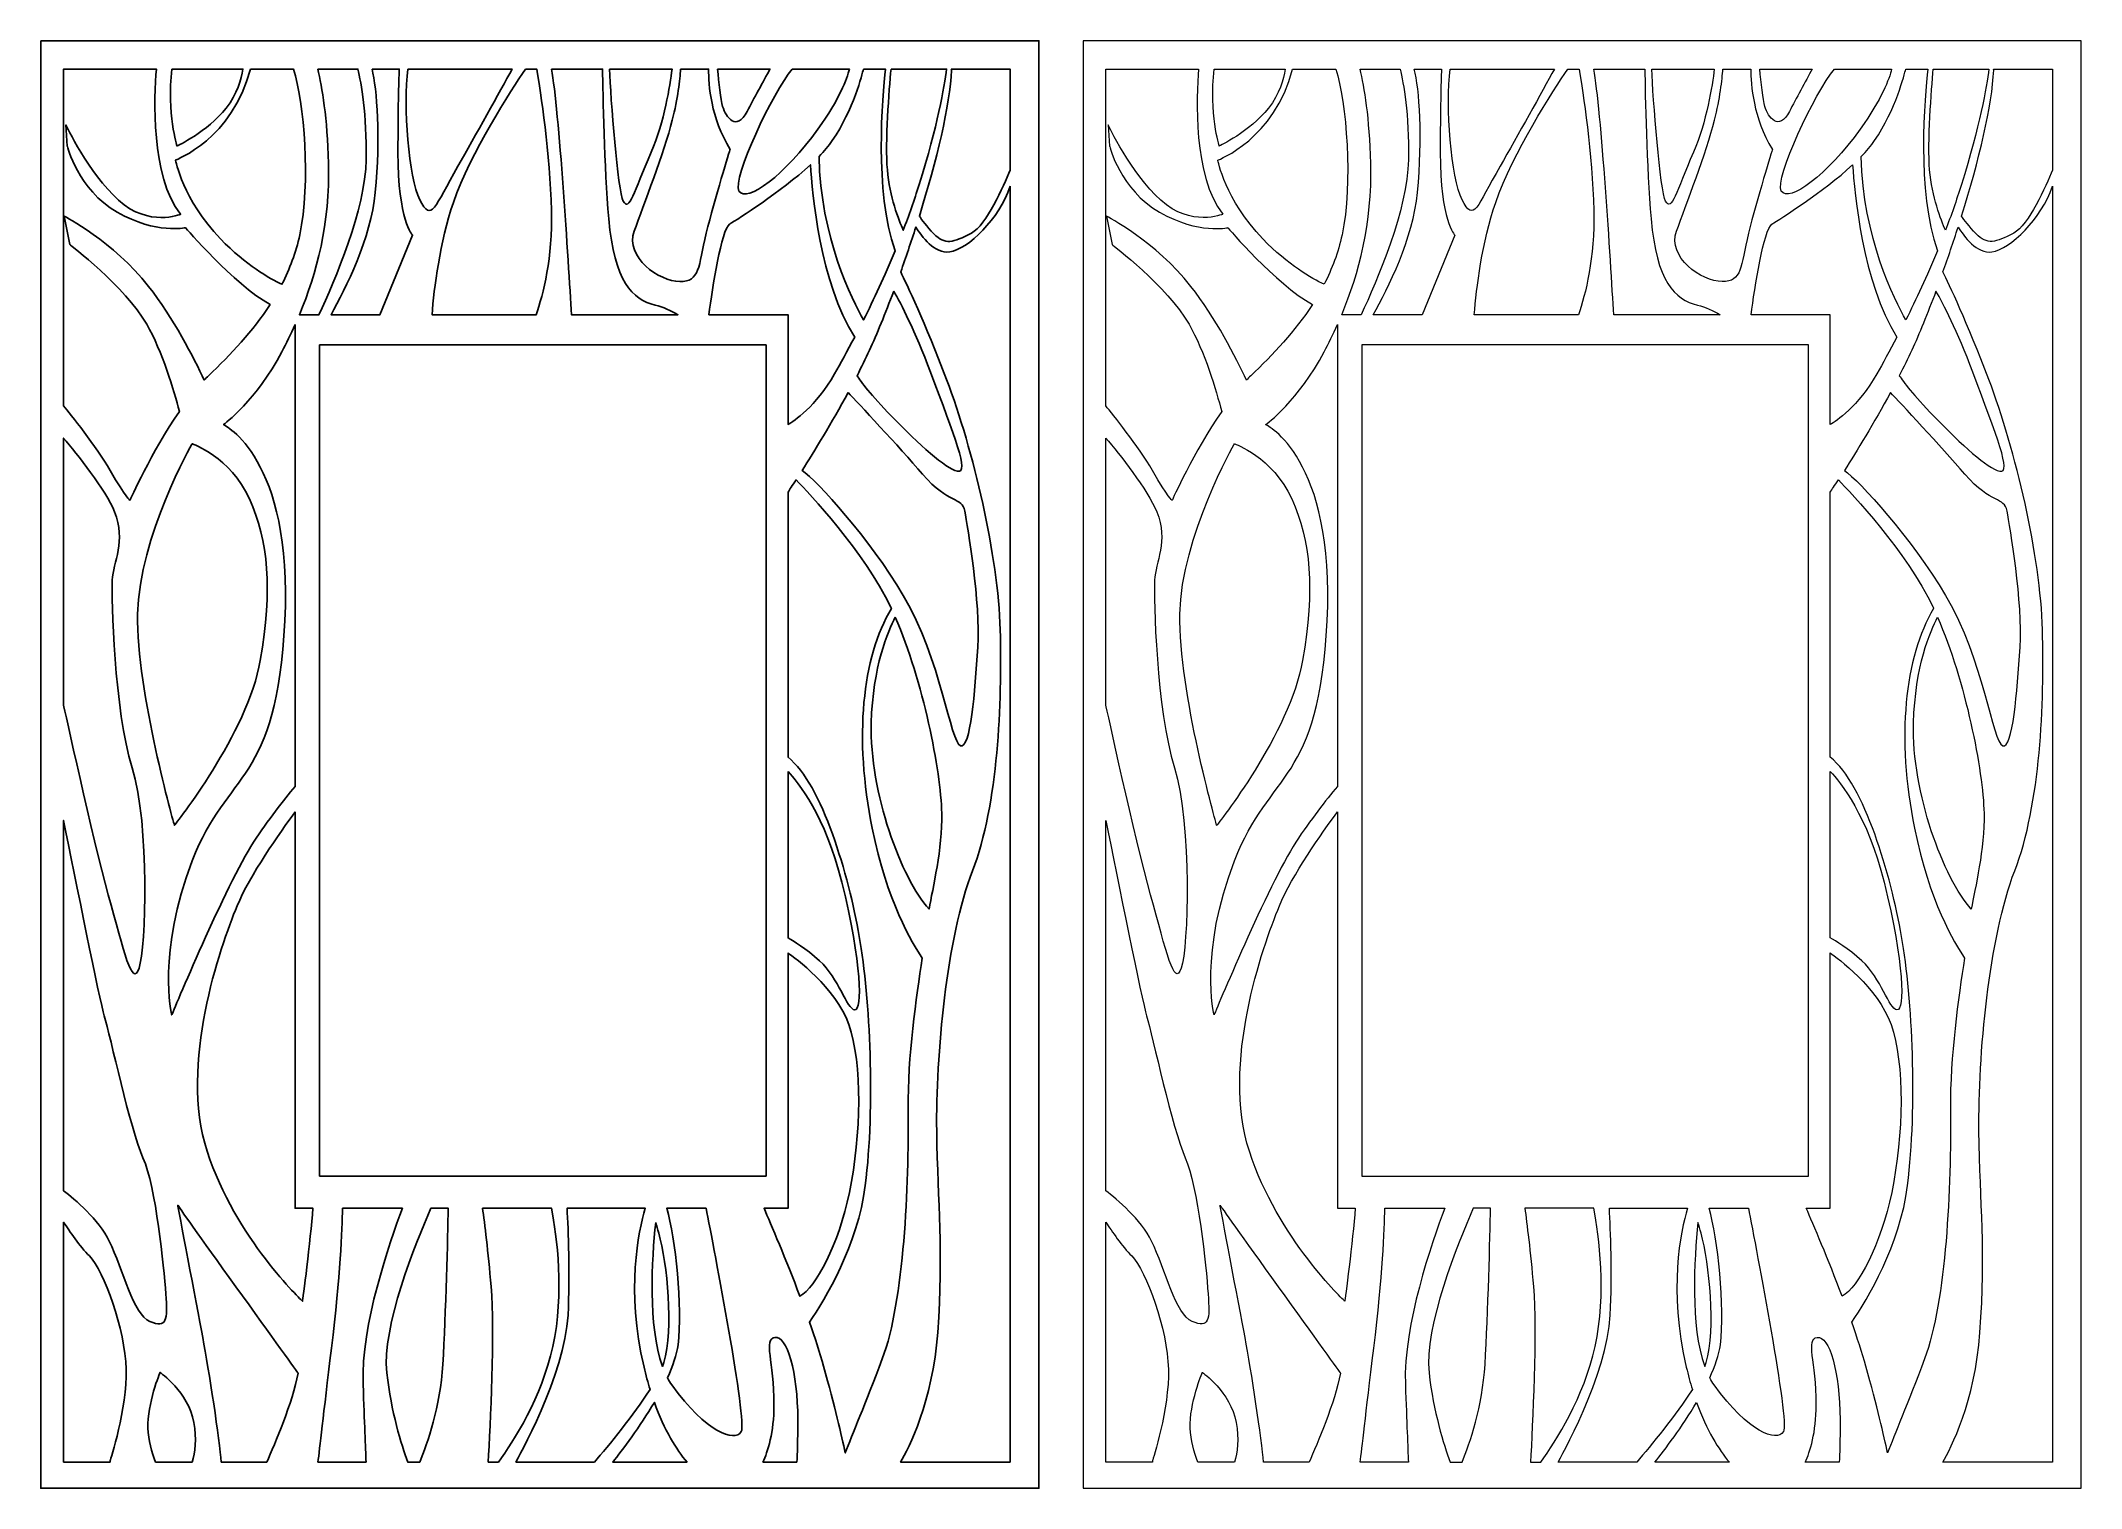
# Model space of a CAD drawing. Header units: centimetres. Extents: x -10.2 to 9.9, y -5.5 to 8.7.
import ezdxf

# ---------------------------------------------------------------- set-up
doc = ezdxf.new("R2010")
doc.units = ezdxf.units.CM
doc.header["$MEASUREMENT"] = 0
doc.layers.add('layer 1', color=7, linetype='Continuous')

msp = doc.modelspace()

# ---------------------------------------------------------------- linework, layer by layer
at = {"layer": 'layer 1', "color": 177}
for points, knots in [([(-10.17428, 8.6925), (-10.17428, 8.6925), (-0.3736, 8.6925), (-0.3736, 8.6925), (-0.3736, 8.6925), (-0.3736, 8.6925), (-0.3736, -5.51612), (-0.3736, -5.51612), (-0.3736, -5.51612), (-0.3736, -5.51612), (-10.17428, -5.51612), (-10.17428, -5.51612), (-10.17428, -5.51612), (-10.17428, -5.51612), (-10.17428, 8.6925), (-10.17428, 8.6925)], [0, 0, 0, 0, 0.2, 0.2, 0.2, 0.2, 0.4, 0.4, 0.4, 0.4, 0.6, 0.6, 0.6, 0.6, 1, 1, 1, 1]), ([(-9.95031, 5.10776), (-9.88817, 5.03179), (-9.63025, 4.71216), (-9.49268, 4.47463), (-9.49268, 4.47463), (-9.33572, 4.20327), (-9.29993, 4.18186), (-9.29993, 4.18186), (-9.29993, 4.18186), (-9.29993, 4.18186), (-9.08628, 4.65754), (-8.81332, 5.05482), (-8.81332, 5.05482), (-8.86676, 5.25638), (-8.98152, 5.64438), (-9.13407, 5.90967), (-9.13407, 5.90967), (-9.34834, 6.28228), (-9.88869, 6.69223), (-9.88869, 6.69223), (-9.88869, 6.69223), (-9.88869, 6.69223), (-9.94463, 6.97164), (-9.94463, 6.97164), (-9.94463, 6.97164), (-9.94463, 6.97164), (-9.46011, 6.72021), (-9.11545, 6.28228), (-9.11545, 6.28228), (-8.87503, 5.97694), (-8.67094, 5.5764), (-8.5694, 5.362), (-8.5694, 5.362), (-8.55587, 5.37617), (-8.54233, 5.38987), (-8.5287, 5.40287), (-8.5287, 5.40287), (-8.30795, 5.61563), (-8.09202, 5.8422), (-7.9227, 6.10358), (-7.9227, 6.10358), (-8.28306, 6.3038), (-8.75428, 6.85871), (-8.75428, 6.85871), (-8.75428, 6.85871), (-8.75428, 6.85871), (-9.03742, 6.78958), (-9.42401, 7.01061), (-9.42401, 7.01061), (-9.81065, 7.23148), (-9.91419, 7.65961), (-9.91419, 7.65961), (-9.91419, 7.65961), (-9.91419, 7.65961), (-9.92806, 7.86677), (-9.92806, 7.86677), (-9.92806, 7.86677), (-9.92806, 7.86677), (-9.70712, 7.39717), (-9.41027, 7.12793), (-9.41027, 7.12793), (-9.11341, 6.85871), (-8.8026, 6.98985), (-8.8026, 6.98985), (-8.8026, 6.98985), (-9.09704, 7.36357), (-9.06188, 8.14573), (-9.03967, 8.41513), (-9.03967, 8.41513), (-9.03967, 8.41513), (-9.95031, 8.41513), (-9.95031, 8.41513), (-9.95031, 8.41513), (-9.95031, 8.41513), (-9.95031, 5.10776), (-9.95031, 5.10776)], [0, 0, 0, 0, 0.05, 0.05, 0.05, 0.05, 0.1, 0.1, 0.1, 0.1, 0.15, 0.15, 0.15, 0.15, 0.2, 0.2, 0.2, 0.2, 0.25, 0.25, 0.25, 0.25, 0.3, 0.3, 0.3, 0.3, 0.35, 0.35, 0.35, 0.35, 0.4, 0.4, 0.4, 0.4, 0.45, 0.45, 0.45, 0.45, 0.5, 0.5, 0.5, 0.5, 0.55, 0.55, 0.55, 0.55, 0.6, 0.6, 0.6, 0.6, 0.65, 0.65, 0.65, 0.65, 0.7, 0.7, 0.7, 0.7, 0.75, 0.75, 0.75, 0.75, 0.8, 0.8, 0.8, 0.8, 0.85, 0.85, 0.85, 0.85, 0.9, 0.9, 0.9, 0.9, 1, 1, 1, 1]), ([(-8.88728, 8.41513), (-8.93744, 7.9791), (-8.83715, 7.65961), (-8.83715, 7.65961), (-8.83715, 7.65961), (-8.83715, 7.65961), (-8.54025, 7.79777), (-8.3538, 8.03242), (-8.3538, 8.03242), (-8.24457, 8.17002), (-8.20416, 8.31697), (-8.18938, 8.41513), (-8.18938, 8.41513), (-8.18938, 8.41513), (-8.88728, 8.41513), (-8.88728, 8.41513)], [0, 0, 0, 0, 0.2, 0.2, 0.2, 0.2, 0.4, 0.4, 0.4, 0.4, 0.6, 0.6, 0.6, 0.6, 1, 1, 1, 1]), ([(-8.1166, 8.41513), (-8.28781, 7.73197), (-8.85096, 7.52152), (-8.85096, 7.52152), (-8.85096, 7.52152), (-8.85096, 7.52152), (-8.78188, 7.13477), (-8.40906, 6.74823), (-8.40906, 6.74823), (-8.15864, 6.48854), (-7.93017, 6.35962), (-7.80696, 6.30293), (-7.80696, 6.30293), (-7.73028, 6.45223), (-7.66959, 6.61289), (-7.63159, 6.7882), (-7.63159, 6.7882), (-7.52343, 7.28763), (-7.58782, 8.09821), (-7.69319, 8.41513), (-7.69319, 8.41513), (-7.69319, 8.41513), (-8.1166, 8.41513), (-8.1166, 8.41513)], [0, 0, 0, 0, 0.14285714, 0.14285714, 0.14285714, 0.14285714, 0.28571429, 0.28571429, 0.28571429, 0.28571429, 0.42857143, 0.42857143, 0.42857143, 0.42857143, 0.57142857, 0.57142857, 0.57142857, 0.57142857, 0.71428571, 0.71428571, 0.71428571, 0.71428571, 1, 1, 1, 1]), ([(-7.45514, 8.41513), (-7.41256, 8.23828), (-7.3603, 7.93603), (-7.34916, 7.48963), (-7.34916, 7.48963), (-7.3344, 6.89946), (-7.46491, 6.40996), (-7.63488, 6.00395), (-7.63488, 6.00395), (-7.63488, 6.00395), (-7.44374, 6.00395), (-7.44374, 6.00395), (-7.44374, 6.00395), (-7.28903, 6.33405), (-6.98603, 7.04092), (-6.97945, 7.52552), (-6.97945, 7.52552), (-6.97322, 7.97836), (-7.02737, 8.2758), (-7.06096, 8.41513), (-7.06096, 8.41513), (-7.06096, 8.41513), (-7.45514, 8.41513), (-7.45514, 8.41513)], [0, 0, 0, 0, 0.14285714, 0.14285714, 0.14285714, 0.14285714, 0.28571429, 0.28571429, 0.28571429, 0.28571429, 0.42857143, 0.42857143, 0.42857143, 0.42857143, 0.57142857, 0.57142857, 0.57142857, 0.57142857, 0.71428571, 0.71428571, 0.71428571, 0.71428571, 1, 1, 1, 1]), ([(-6.92172, 8.41513), (-6.87274, 8.21958), (-6.83825, 7.74597), (-6.89019, 7.2043), (-6.89019, 7.2043), (-6.93346, 6.75251), (-7.17869, 6.26204), (-7.32476, 6.00395), (-7.32476, 6.00395), (-7.32476, 6.00395), (-6.84417, 6.00395), (-6.84417, 6.00395), (-6.84417, 6.00395), (-6.84417, 6.00395), (-6.52429, 6.78501), (-6.52429, 6.78501), (-6.52429, 6.78501), (-6.52429, 6.78501), (-6.6671, 6.92779), (-6.6671, 7.59689), (-6.6671, 7.59689), (-6.6671, 8.02305), (-6.65991, 8.28272), (-6.65466, 8.41513), (-6.65466, 8.41513), (-6.65466, 8.41513), (-6.92172, 8.41513), (-6.92172, 8.41513)], [0, 0, 0, 0, 0.125, 0.125, 0.125, 0.125, 0.25, 0.25, 0.25, 0.25, 0.375, 0.375, 0.375, 0.375, 0.5, 0.5, 0.5, 0.5, 0.625, 0.625, 0.625, 0.625, 0.75, 0.75, 0.75, 0.75, 1, 1, 1, 1]), ([(-6.56908, 8.41513), (-6.62001, 8.06059), (-6.55877, 7.34457), (-6.45301, 7.13294), (-6.45301, 7.13294), (-6.337, 6.90096), (-6.31019, 7.06158), (-6.0782, 7.46299), (-6.0782, 7.46299), (-5.91022, 7.75379), (-5.66747, 8.19422), (-5.5463, 8.41513), (-5.5463, 8.41513), (-5.5463, 8.41513), (-6.56908, 8.41513), (-6.56908, 8.41513)], [0, 0, 0, 0, 0.2, 0.2, 0.2, 0.2, 0.4, 0.4, 0.4, 0.4, 0.6, 0.6, 0.6, 0.6, 1, 1, 1, 1]), ([(-5.41523, 8.41513), (-5.55657, 8.20604), (-5.95542, 7.59383), (-6.1228, 7.10614), (-6.1228, 7.10614), (-6.2582, 6.71218), (-6.312, 6.26378), (-6.33301, 6.00395), (-6.33301, 6.00395), (-6.33301, 6.00395), (-5.30924, 6.00395), (-5.30924, 6.00395), (-5.30924, 6.00395), (-5.24199, 6.20223), (-5.14762, 6.56673), (-5.1592, 7.02585), (-5.1592, 7.02585), (-5.17337, 7.58524), (-5.26625, 8.18947), (-5.30397, 8.41513), (-5.30397, 8.41513), (-5.30397, 8.41513), (-5.41523, 8.41513), (-5.41523, 8.41513)], [0, 0, 0, 0, 0.14285714, 0.14285714, 0.14285714, 0.14285714, 0.28571429, 0.28571429, 0.28571429, 0.28571429, 0.42857143, 0.42857143, 0.42857143, 0.42857143, 0.57142857, 0.57142857, 0.57142857, 0.57142857, 0.71428571, 0.71428571, 0.71428571, 0.71428571, 1, 1, 1, 1]), ([(-5.16013, 8.41513), (-5.08671, 8.02715), (-4.99317, 6.50919), (-4.96352, 6.00395), (-4.96352, 6.00395), (-4.96352, 6.00395), (-3.91778, 6.00395), (-3.91778, 6.00395), (-3.91778, 6.00395), (-3.98617, 6.043), (-4.06414, 6.07918), (-4.14209, 6.09794), (-4.14209, 6.09794), (-4.36518, 6.15147), (-4.54353, 6.32991), (-4.59707, 6.94555), (-4.59707, 6.94555), (-4.64103, 7.45104), (-4.65497, 8.17292), (-4.65853, 8.41513), (-4.65853, 8.41513), (-4.65853, 8.41513), (-5.16013, 8.41513), (-5.16013, 8.41513)], [0, 0, 0, 0, 0.14285714, 0.14285714, 0.14285714, 0.14285714, 0.28571429, 0.28571429, 0.28571429, 0.28571429, 0.42857143, 0.42857143, 0.42857143, 0.42857143, 0.57142857, 0.57142857, 0.57142857, 0.57142857, 0.71428571, 0.71428571, 0.71428571, 0.71428571, 1, 1, 1, 1]), ([(-4.58925, 8.41513), (-4.58085, 8.14078), (-4.50762, 7.21154), (-4.45488, 7.11792), (-4.45488, 7.11792), (-4.39478, 7.01096), (-4.35473, 7.19814), (-4.18096, 7.59925), (-4.18096, 7.59925), (-4.05108, 7.89886), (-3.99591, 8.25447), (-3.97631, 8.41513), (-3.97631, 8.41513), (-3.97631, 8.41513), (-4.58925, 8.41513), (-4.58925, 8.41513)], [0, 0, 0, 0, 0.2, 0.2, 0.2, 0.2, 0.4, 0.4, 0.4, 0.4, 0.6, 0.6, 0.6, 0.6, 1, 1, 1, 1]), ([(-3.89152, 8.41513), (-3.89935, 8.31294), (-3.92005, 8.12363), (-3.97373, 7.91333), (-3.97373, 7.91333), (-4.054, 7.59925), (-4.25444, 7.07788), (-4.34804, 6.8239), (-4.34804, 6.8239), (-4.4416, 6.56982), (-4.10074, 6.32931), (-3.90024, 6.32931), (-3.90024, 6.32931), (-3.69967, 6.32931), (-3.71969, 6.46954), (-3.63952, 6.80377), (-3.63952, 6.80377), (-3.55929, 7.138), (-3.40563, 7.62597), (-3.40563, 7.62597), (-3.40563, 7.62597), (-3.59462, 7.93613), (-3.61847, 8.2603), (-3.61729, 8.41513), (-3.61729, 8.41513), (-3.61729, 8.41513), (-3.89152, 8.41513), (-3.89152, 8.41513)], [0, 0, 0, 0, 0.125, 0.125, 0.125, 0.125, 0.25, 0.25, 0.25, 0.25, 0.375, 0.375, 0.375, 0.375, 0.5, 0.5, 0.5, 0.5, 0.625, 0.625, 0.625, 0.625, 0.75, 0.75, 0.75, 0.75, 1, 1, 1, 1]), ([(-3.52887, 8.41513), (-3.51806, 8.29035), (-3.49986, 8.11339), (-3.47918, 8.04701), (-3.47918, 8.04701), (-3.44567, 7.9401), (-3.34542, 7.79972), (-3.23851, 8.00023), (-3.23851, 8.00023), (-3.17476, 8.11981), (-3.08018, 8.29396), (-3.01414, 8.41513), (-3.01414, 8.41513), (-3.01414, 8.41513), (-3.52887, 8.41513), (-3.52887, 8.41513)], [0, 0, 0, 0, 0.2, 0.2, 0.2, 0.2, 0.4, 0.4, 0.4, 0.4, 0.6, 0.6, 0.6, 0.6, 1, 1, 1, 1]), ([(-2.79621, 8.41513), (-2.98681, 8.18955), (-3.38715, 7.33636), (-3.3187, 7.21811), (-3.3187, 7.21811), (-3.24523, 7.09118), (-2.86424, 7.37864), (-2.54337, 7.82641), (-2.54337, 7.82641), (-2.33016, 8.12407), (-2.2587, 8.31828), (-2.23471, 8.41513), (-2.23471, 8.41513), (-2.23471, 8.41513), (-2.79621, 8.41513), (-2.79621, 8.41513)], [0, 0, 0, 0, 0.2, 0.2, 0.2, 0.2, 0.4, 0.4, 0.4, 0.4, 0.6, 0.6, 0.6, 0.6, 1, 1, 1, 1]), ([(-2.09692, 8.41513), (-2.10832, 8.36563), (-2.19268, 8.02211), (-2.40309, 7.71286), (-2.40309, 7.71286), (-2.43726, 7.66242), (-2.48181, 7.61026), (-2.53289, 7.55754), (-2.53289, 7.55754), (-2.51933, 6.76442), (-2.20424, 6.14395), (-2.09551, 5.95299), (-2.09551, 5.95299), (-1.99532, 6.15245), (-1.88857, 6.38065), (-1.78563, 6.63155), (-1.78563, 6.63155), (-1.99182, 7.21452), (-1.90997, 8.14801), (-1.88075, 8.41513), (-1.88075, 8.41513), (-1.88075, 8.41513), (-2.09692, 8.41513), (-2.09692, 8.41513)], [0, 0, 0, 0, 0.14285714, 0.14285714, 0.14285714, 0.14285714, 0.28571429, 0.28571429, 0.28571429, 0.28571429, 0.42857143, 0.42857143, 0.42857143, 0.42857143, 0.57142857, 0.57142857, 0.57142857, 0.57142857, 0.71428571, 0.71428571, 0.71428571, 0.71428571, 1, 1, 1, 1]), ([(-1.82575, 8.41513), (-1.84408, 8.21157), (-1.88522, 7.69831), (-1.86188, 7.4244), (-1.86188, 7.4244), (-1.8396, 7.16373), (-1.74937, 6.93189), (-1.70588, 6.83298), (-1.70588, 6.83298), (-1.65124, 6.9765), (-1.59843, 7.12627), (-1.54948, 7.28131), (-1.54948, 7.28131), (-1.36758, 7.8574), (-1.30251, 8.24059), (-1.28001, 8.41513), (-1.28001, 8.41513), (-1.28001, 8.41513), (-1.82575, 8.41513), (-1.82575, 8.41513)], [0, 0, 0, 0, 0.16666667, 0.16666667, 0.16666667, 0.16666667, 0.33333333, 0.33333333, 0.33333333, 0.33333333, 0.5, 0.5, 0.5, 0.5, 0.66666667, 0.66666667, 0.66666667, 0.66666667, 1, 1, 1, 1]), ([(-1.23614, 8.41513), (-1.23614, 8.41513), (-1.23297, 8.40457), (-1.23297, 8.40457), (-1.23297, 8.40457), (-1.2453, 8.06421), (-1.37895, 7.51514), (-1.5477, 6.97249), (-1.5477, 6.97249), (-1.52376, 6.93537), (-1.47664, 6.86959), (-1.4045, 6.79736), (-1.4045, 6.79736), (-1.29374, 6.68677), (-1.22002, 6.70881), (-1.03558, 6.8048), (-1.03558, 6.8048), (-0.88954, 6.88067), (-0.72041, 7.26655), (-0.65631, 7.42389), (-0.65631, 7.42389), (-0.65631, 7.42389), (-0.65631, 8.41513), (-0.65631, 8.41513), (-0.65631, 8.41513), (-0.65631, 8.41513), (-1.23614, 8.41513), (-1.23614, 8.41513)], [0, 0, 0, 0, 0.125, 0.125, 0.125, 0.125, 0.25, 0.25, 0.25, 0.25, 0.375, 0.375, 0.375, 0.375, 0.5, 0.5, 0.5, 0.5, 0.625, 0.625, 0.625, 0.625, 0.75, 0.75, 0.75, 0.75, 1, 1, 1, 1]), ([(-3.61543, 6.00395), (-3.61543, 6.00395), (-2.83693, 6.00395), (-2.83693, 6.00395), (-2.83693, 6.00395), (-2.83693, 6.00395), (-2.83693, 4.92628), (-2.83693, 4.92628), (-2.83693, 4.92628), (-2.78104, 4.95865), (-2.56451, 5.09877), (-2.37979, 5.42381), (-2.37979, 5.42381), (-2.32271, 5.52429), (-2.25531, 5.64539), (-2.18226, 5.78452), (-2.18226, 5.78452), (-2.52091, 6.31577), (-2.60073, 7.20293), (-2.61755, 7.47521), (-2.61755, 7.47521), (-2.9093, 7.20623), (-3.32791, 6.94708), (-3.4104, 6.89199), (-3.4104, 6.89199), (-3.49198, 6.83773), (-3.5787, 6.27106), (-3.61543, 6.00395)], [0, 0, 0, 0, 0.125, 0.125, 0.125, 0.125, 0.25, 0.25, 0.25, 0.25, 0.375, 0.375, 0.375, 0.375, 0.5, 0.5, 0.5, 0.5, 0.625, 0.625, 0.625, 0.625, 0.75, 0.75, 0.75, 0.75, 1, 1, 1, 1]), ([(-0.65631, 7.26428), (-0.76234, 6.94535), (-1.06936, 6.64701), (-1.24954, 6.62033), (-1.24954, 6.62033), (-1.39842, 6.59827), (-1.52664, 6.77396), (-1.58194, 6.8641), (-1.58194, 6.8641), (-1.62986, 6.71437), (-1.68012, 6.56615), (-1.73069, 6.42422), (-1.73069, 6.42422), (-1.67164, 6.30293), (-1.49488, 5.92909), (-1.28049, 5.36722), (-1.28049, 5.36722), (-1.01633, 4.67456), (-0.77322, 3.63171), (-0.7537, 2.91083), (-0.7537, 2.91083), (-0.73428, 2.18989), (-0.77322, 1.19621), (-1.02654, 0.54346), (-1.02654, 0.54346), (-1.27979, -0.10928), (-1.38696, -1.27834), (-1.37726, -2.009), (-1.37726, -2.009), (-1.36747, -2.73966), (-1.3091, -3.16823), (-1.36747, -3.98664), (-1.36747, -3.98664), (-1.41612, -4.66769), (-1.65376, -5.12604), (-1.73209, -5.26062), (-1.73209, -5.26062), (-1.73209, -5.26062), (-0.65631, -5.26062), (-0.65631, -5.26062), (-0.65631, -5.26062), (-0.65631, -5.26062), (-0.65631, 7.26428), (-0.65631, 7.26428)], [0, 0, 0, 0, 0.08333333, 0.08333333, 0.08333333, 0.08333333, 0.16666667, 0.16666667, 0.16666667, 0.16666667, 0.25, 0.25, 0.25, 0.25, 0.33333333, 0.33333333, 0.33333333, 0.33333333, 0.41666667, 0.41666667, 0.41666667, 0.41666667, 0.5, 0.5, 0.5, 0.5, 0.58333333, 0.58333333, 0.58333333, 0.58333333, 0.66666667, 0.66666667, 0.66666667, 0.66666667, 0.75, 0.75, 0.75, 0.75, 0.83333333, 0.83333333, 0.83333333, 0.83333333, 1, 1, 1, 1]), ([(-1.79961, 6.23515), (-1.72661, 6.10883), (-1.59305, 5.8529), (-1.43759, 5.43858), (-1.43759, 5.43858), (-1.20193, 4.81026), (-1.05194, 4.43892), (-1.1735, 4.46746), (-1.1735, 4.46746), (-1.29485, 4.49593), (-1.54472, 4.72452), (-1.82321, 5.01019), (-1.82321, 5.01019), (-2.02415, 5.21623), (-2.12108, 5.34794), (-2.15942, 5.40532), (-2.15942, 5.40532), (-2.11662, 5.48869), (-2.07557, 5.57238), (-2.03746, 5.65494), (-2.03746, 5.65494), (-1.96458, 5.81272), (-1.8827, 6.01281), (-1.79961, 6.23515)], [0, 0, 0, 0, 0.14285714, 0.14285714, 0.14285714, 0.14285714, 0.28571429, 0.28571429, 0.28571429, 0.28571429, 0.42857143, 0.42857143, 0.42857143, 0.42857143, 0.57142857, 0.57142857, 0.57142857, 0.57142857, 0.71428571, 0.71428571, 0.71428571, 0.71428571, 1, 1, 1, 1]), ([(-7.67717, 5.90638), (-7.71914, 5.8125), (-7.7629, 5.72332), (-7.80696, 5.63864), (-7.80696, 5.63864), (-8.05061, 5.17097), (-8.38023, 4.92472), (-8.38023, 4.92472), (-8.38023, 4.92472), (-8.38023, 4.92472), (-7.69767, 4.60339), (-7.77797, 2.9974), (-7.77797, 2.9974), (-7.8583, 1.3914), (-8.33996, 1.53864), (-8.68802, 0.64192), (-8.68802, 0.64192), (-9.036, -0.2548), (-8.88881, -0.87046), (-8.88881, -0.87046), (-8.88881, -0.87046), (-8.88881, -0.87046), (-8.3535, 0.41437), (-8.08576, 0.82481), (-8.08576, 0.82481), (-7.94242, 1.04464), (-7.78891, 1.23881), (-7.67717, 1.37174), (-7.67717, 1.37174), (-7.67717, 1.37174), (-7.67717, 5.90638), (-7.67717, 5.90638)], [0, 0, 0, 0, 0.11111111, 0.11111111, 0.11111111, 0.11111111, 0.22222222, 0.22222222, 0.22222222, 0.22222222, 0.33333333, 0.33333333, 0.33333333, 0.33333333, 0.44444444, 0.44444444, 0.44444444, 0.44444444, 0.55555556, 0.55555556, 0.55555556, 0.55555556, 0.66666667, 0.66666667, 0.66666667, 0.66666667, 0.77777778, 0.77777778, 0.77777778, 0.77777778, 1, 1, 1, 1]), ([(-7.4369, 5.70679), (-7.4369, 5.70679), (-3.05286, 5.70679), (-3.05286, 5.70679), (-3.05286, 5.70679), (-3.05286, 5.70679), (-3.05286, -2.45222), (-3.05286, -2.45222), (-3.05286, -2.45222), (-3.05286, -2.45222), (-7.4369, -2.45222), (-7.4369, -2.45222), (-7.4369, -2.45222), (-7.4369, -2.45222), (-7.4369, 5.70679), (-7.4369, 5.70679)], [0, 0, 0, 0, 0.2, 0.2, 0.2, 0.2, 0.4, 0.4, 0.4, 0.4, 0.6, 0.6, 0.6, 0.6, 1, 1, 1, 1]), ([(-2.24675, 5.23975), (-2.15439, 5.14159), (-1.7492, 4.70976), (-1.51617, 4.43892), (-1.51617, 4.43892), (-1.25202, 4.13183), (-1.1306, 4.22463), (-1.10201, 4.0747), (-1.10201, 4.0747), (-1.07343, 3.92466), (-0.9449, 3.17489), (-0.97347, 2.73933), (-0.97347, 2.73933), (-1.00202, 2.30371), (-1.04538, 1.73679), (-1.14373, 1.77153), (-1.14373, 1.77153), (-1.24215, 1.8062), (-1.33465, 2.62194), (-1.70498, 3.24684), (-1.70498, 3.24684), (-2.03763, 3.80816), (-2.5522, 4.37487), (-2.69894, 4.47507), (-2.69894, 4.47507), (-2.57997, 4.66186), (-2.40816, 4.94149), (-2.24675, 5.23975)], [0, 0, 0, 0, 0.125, 0.125, 0.125, 0.125, 0.25, 0.25, 0.25, 0.25, 0.375, 0.375, 0.375, 0.375, 0.5, 0.5, 0.5, 0.5, 0.625, 0.625, 0.625, 0.625, 0.75, 0.75, 0.75, 0.75, 1, 1, 1, 1]), ([(-9.95031, 2.17035), (-9.94968, 2.16746), (-9.66752, 0.87415), (-9.51191, 0.30971), (-9.51191, 0.30971), (-9.35604, -0.25532), (-9.2781, -0.60618), (-9.20995, -0.41124), (-9.20995, -0.41124), (-9.14173, -0.2164), (-9.10277, 0.99156), (-9.2781, 1.55662), (-9.2781, 1.55662), (-9.45341, 2.1217), (-9.4827, 3.22256), (-9.47294, 3.39795), (-9.47294, 3.39795), (-9.46317, 3.57332), (-9.33572, 3.78188), (-9.4499, 4.06754), (-9.4499, 4.06754), (-9.53743, 4.28642), (-9.82202, 4.63936), (-9.95031, 4.79246), (-9.95031, 4.79246), (-9.95031, 4.79246), (-9.95031, 2.17035), (-9.95031, 2.17035)], [0, 0, 0, 0, 0.125, 0.125, 0.125, 0.125, 0.25, 0.25, 0.25, 0.25, 0.375, 0.375, 0.375, 0.375, 0.5, 0.5, 0.5, 0.5, 0.625, 0.625, 0.625, 0.625, 0.75, 0.75, 0.75, 0.75, 1, 1, 1, 1]), ([(-8.68802, 4.73732), (-8.68802, 4.73732), (-9.20998, 3.8272), (-9.22338, 3.06435), (-9.22338, 3.06435), (-9.2368, 2.30147), (-8.86203, 0.98991), (-8.86203, 0.98991), (-8.86203, 0.98991), (-8.86203, 0.98991), (-8.13936, 1.89993), (-8.01892, 2.60928), (-8.01892, 2.60928), (-7.89837, 3.31867), (-7.93859, 3.78059), (-8.12591, 4.19542), (-8.12591, 4.19542), (-8.31331, 4.61042), (-8.68802, 4.73732), (-8.68802, 4.73732)], [0, 0, 0, 0, 0.16666667, 0.16666667, 0.16666667, 0.16666667, 0.33333333, 0.33333333, 0.33333333, 0.33333333, 0.5, 0.5, 0.5, 0.5, 0.66666667, 0.66666667, 0.66666667, 0.66666667, 1, 1, 1, 1]), ([(-2.83693, 4.2629), (-2.83693, 4.2629), (-2.83693, 1.65884), (-2.83693, 1.65884), (-2.83693, 1.65884), (-2.50371, 1.39837), (-2.24139, 0.4979), (-2.13713, -0.09951), (-2.13713, -0.09951), (-2.02997, -0.71328), (-1.98124, -1.76544), (-2.07862, -2.54471), (-2.07862, -2.54471), (-2.1517, -3.12884), (-2.47095, -3.65821), (-2.62637, -3.88682), (-2.62637, -3.88682), (-2.57274, -4.03826), (-2.52433, -4.18605), (-2.48785, -4.31785), (-2.48785, -4.31785), (-2.37835, -4.71312), (-2.31068, -5.00209), (-2.27526, -5.17056), (-2.27526, -5.17056), (-2.20857, -4.99186), (-2.07802, -4.69152), (-1.91138, -4.24706), (-1.91138, -4.24706), (-1.69708, -3.67577), (-1.64943, -2.55059), (-1.65769, -1.79201), (-1.65769, -1.79201), (-1.66314, -1.28695), (-1.57723, -0.6905), (-1.51922, -0.31185), (-1.51922, -0.31185), (-1.6196, -0.16622), (-1.86572, 0.24615), (-2.01042, 0.96234), (-2.01042, 0.96234), (-2.19046, 1.85294), (-2.10896, 2.6409), (-1.82236, 3.11987), (-1.82236, 3.11987), (-1.82423, 3.12389), (-1.82616, 3.12798), (-1.82808, 3.132), (-1.82808, 3.132), (-2.08893, 3.68137), (-2.63363, 4.25519), (-2.75823, 4.38268), (-2.75823, 4.38268), (-2.79441, 4.3269), (-2.8217, 4.28574), (-2.83693, 4.2629)], [0, 0, 0, 0, 0.06666667, 0.06666667, 0.06666667, 0.06666667, 0.13333333, 0.13333333, 0.13333333, 0.13333333, 0.2, 0.2, 0.2, 0.2, 0.26666667, 0.26666667, 0.26666667, 0.26666667, 0.33333333, 0.33333333, 0.33333333, 0.33333333, 0.4, 0.4, 0.4, 0.4, 0.46666667, 0.46666667, 0.46666667, 0.46666667, 0.53333333, 0.53333333, 0.53333333, 0.53333333, 0.6, 0.6, 0.6, 0.6, 0.66666667, 0.66666667, 0.66666667, 0.66666667, 0.73333333, 0.73333333, 0.73333333, 0.73333333, 0.8, 0.8, 0.8, 0.8, 0.86666667, 0.86666667, 0.86666667, 0.86666667, 1, 1, 1, 1]), ([(-1.78353, 3.03383), (-1.8542, 2.90056), (-2.00531, 2.55287), (-2.02023, 1.9951), (-2.02023, 1.9951), (-2.03839, 1.312), (-1.72467, 0.46729), (-1.45286, 0.16909), (-1.45286, 0.16909), (-1.41525, 0.37278), (-1.32127, 0.75996), (-1.32781, 1.11005), (-1.32781, 1.11005), (-1.33568, 1.52462), (-1.51291, 2.4122), (-1.78353, 3.03383)], [0, 0, 0, 0, 0.2, 0.2, 0.2, 0.2, 0.4, 0.4, 0.4, 0.4, 0.6, 0.6, 0.6, 0.6, 1, 1, 1, 1]), ([(-2.83693, 1.51948), (-2.83693, 1.51948), (-2.83693, -0.11404), (-2.83693, -0.11404), (-2.83693, -0.11404), (-2.7853, -0.14254), (-2.6669, -0.21416), (-2.52677, -0.33981), (-2.52677, -0.33981), (-2.33842, -0.50869), (-2.2605, -0.81393), (-2.18258, -0.82038), (-2.18258, -0.82038), (-2.10466, -0.82689), (-2.11104, -0.36581), (-2.30899, 0.43401), (-2.30899, 0.43401), (-2.46936, 1.08229), (-2.74015, 1.41618), (-2.83693, 1.51948)], [0, 0, 0, 0, 0.16666667, 0.16666667, 0.16666667, 0.16666667, 0.33333333, 0.33333333, 0.33333333, 0.33333333, 0.5, 0.5, 0.5, 0.5, 0.66666667, 0.66666667, 0.66666667, 0.66666667, 1, 1, 1, 1]), ([(-9.95031, -2.59739), (-9.84043, -2.68122), (-9.60492, -2.87747), (-9.50214, -3.09025), (-9.50214, -3.09025), (-9.3658, -3.37293), (-9.26834, -3.81131), (-9.10277, -3.87946), (-9.10277, -3.87946), (-8.93716, -3.9476), (-8.9274, -3.8697), (-8.9469, -3.60663), (-8.9469, -3.60663), (-8.9664, -3.34362), (-9.04426, -2.55453), (-9.17094, -2.27196), (-9.17094, -2.27196), (-9.29755, -1.98944), (-9.49246, -1.07369), (-9.55085, -0.87889), (-9.55085, -0.87889), (-9.59532, -0.7306), (-9.83715, 0.47194), (-9.95031, 1.03881), (-9.95031, 1.03881), (-9.95031, 1.03881), (-9.95031, -2.59739), (-9.95031, -2.59739)], [0, 0, 0, 0, 0.125, 0.125, 0.125, 0.125, 0.25, 0.25, 0.25, 0.25, 0.375, 0.375, 0.375, 0.375, 0.5, 0.5, 0.5, 0.5, 0.625, 0.625, 0.625, 0.625, 0.75, 0.75, 0.75, 0.75, 1, 1, 1, 1]), ([(-7.67717, 1.12292), (-7.82728, 0.91897), (-8.12254, 0.50014), (-8.2464, 0.20031), (-8.2464, 0.20031), (-8.41595, -0.21014), (-8.81745, -1.35226), (-8.5408, -2.20881), (-8.5408, -2.20881), (-8.26419, -3.06537), (-7.60397, -3.68107), (-7.60397, -3.68107), (-7.60397, -3.68107), (-7.60397, -3.68107), (-7.52538, -3.08027), (-7.50246, -2.76881), (-7.50246, -2.76881), (-7.50246, -2.76881), (-7.67717, -2.76881), (-7.67717, -2.76881), (-7.67717, -2.76881), (-7.67717, -2.76881), (-7.67717, 1.12292), (-7.67717, 1.12292)], [0, 0, 0, 0, 0.14285714, 0.14285714, 0.14285714, 0.14285714, 0.28571429, 0.28571429, 0.28571429, 0.28571429, 0.42857143, 0.42857143, 0.42857143, 0.42857143, 0.57142857, 0.57142857, 0.57142857, 0.57142857, 0.71428571, 0.71428571, 0.71428571, 0.71428571, 1, 1, 1, 1]), ([(-2.83693, -0.26107), (-2.83693, -0.26107), (-2.83693, -2.76881), (-2.83693, -2.76881), (-2.83693, -2.76881), (-2.83693, -2.76881), (-3.07279, -2.76881), (-3.07279, -2.76881), (-3.07279, -2.76881), (-3.00478, -2.92501), (-2.85753, -3.26922), (-2.71989, -3.63196), (-2.71989, -3.63196), (-2.56683, -3.5481), (-2.33905, -3.12409), (-2.23451, -2.61292), (-2.23451, -2.61292), (-2.1176, -2.04146), (-2.10466, -1.35295), (-2.24105, -0.96326), (-2.24105, -0.96326), (-2.36678, -0.60399), (-2.77414, -0.30543), (-2.83693, -0.26107)], [0, 0, 0, 0, 0.14285714, 0.14285714, 0.14285714, 0.14285714, 0.28571429, 0.28571429, 0.28571429, 0.28571429, 0.42857143, 0.42857143, 0.42857143, 0.42857143, 0.57142857, 0.57142857, 0.57142857, 0.57142857, 0.71428571, 0.71428571, 0.71428571, 0.71428571, 1, 1, 1, 1]), ([(-7.95525, -5.26062), (-7.87386, -5.07898), (-7.70172, -4.6744), (-7.64789, -4.38732), (-7.64789, -4.38732), (-7.64789, -4.38732), (-7.90162, -4.03052), (-8.25835, -3.53891), (-8.25835, -3.53891), (-8.61529, -3.04737), (-8.8293, -2.73802), (-8.8293, -2.73802), (-8.8293, -2.73802), (-8.8293, -2.73802), (-8.64699, -3.70542), (-8.58352, -4.03847), (-8.58352, -4.03847), (-8.52463, -4.34771), (-8.41796, -5.05365), (-8.40304, -5.26062), (-8.40304, -5.26062), (-8.40304, -5.26062), (-7.95525, -5.26062), (-7.95525, -5.26062)], [0, 0, 0, 0, 0.14285714, 0.14285714, 0.14285714, 0.14285714, 0.28571429, 0.28571429, 0.28571429, 0.28571429, 0.42857143, 0.42857143, 0.42857143, 0.42857143, 0.57142857, 0.57142857, 0.57142857, 0.57142857, 0.71428571, 0.71428571, 0.71428571, 0.71428571, 1, 1, 1, 1]), ([(-6.98039, -5.26062), (-6.98619, -5.11715), (-6.99559, -4.87752), (-7.00985, -4.49685), (-7.00985, -4.49685), (-7.03156, -3.91836), (-6.7503, -3.10442), (-6.62323, -2.76881), (-6.62323, -2.76881), (-6.62323, -2.76881), (-7.21143, -2.76881), (-7.21143, -2.76881), (-7.21143, -2.76881), (-7.2148, -2.97855), (-7.23372, -3.42689), (-7.31993, -4.1409), (-7.31993, -4.1409), (-7.40124, -4.81431), (-7.43725, -5.12533), (-7.45246, -5.26062), (-7.45246, -5.26062), (-7.45246, -5.26062), (-6.98039, -5.26062), (-6.98039, -5.26062)], [0, 0, 0, 0, 0.14285714, 0.14285714, 0.14285714, 0.14285714, 0.28571429, 0.28571429, 0.28571429, 0.28571429, 0.42857143, 0.42857143, 0.42857143, 0.42857143, 0.57142857, 0.57142857, 0.57142857, 0.57142857, 0.71428571, 0.71428571, 0.71428571, 0.71428571, 1, 1, 1, 1]), ([(-6.45304, -5.26062), (-6.45304, -5.26062), (-6.57114, -5.26062), (-6.57114, -5.26062), (-6.57114, -5.26062), (-6.63407, -5.08691), (-6.73395, -4.76648), (-6.77702, -4.38507), (-6.77702, -4.38507), (-6.82786, -3.93455), (-6.49333, -3.10986), (-6.34365, -2.76881), (-6.34365, -2.76881), (-6.34365, -2.76881), (-6.17347, -2.76881), (-6.17347, -2.76881), (-6.17347, -2.76881), (-6.179, -3.03793), (-6.19703, -3.80177), (-6.22728, -4.30124), (-6.22728, -4.30124), (-6.25249, -4.71737), (-6.37591, -5.0737), (-6.45304, -5.26062)], [0, 0, 0, 0, 0.14285714, 0.14285714, 0.14285714, 0.14285714, 0.28571429, 0.28571429, 0.28571429, 0.28571429, 0.42857143, 0.42857143, 0.42857143, 0.42857143, 0.57142857, 0.57142857, 0.57142857, 0.57142857, 0.71428571, 0.71428571, 0.71428571, 0.71428571, 1, 1, 1, 1]), ([(-5.68068, -5.26062), (-5.68068, -5.26062), (-5.78121, -5.26062), (-5.78121, -5.26062), (-5.78121, -5.26062), (-5.7613, -4.90626), (-5.7148, -3.97049), (-5.75211, -3.53728), (-5.75211, -3.53728), (-5.78222, -3.18836), (-5.81625, -2.91718), (-5.83656, -2.76881), (-5.83656, -2.76881), (-5.83656, -2.76881), (-5.15856, -2.76881), (-5.15856, -2.76881), (-5.15856, -2.76881), (-5.10798, -3.03962), (-5.03168, -3.60387), (-5.14655, -4.12419), (-5.14655, -4.12419), (-5.25753, -4.62656), (-5.52832, -5.05116), (-5.68068, -5.26062)], [0, 0, 0, 0, 0.14285714, 0.14285714, 0.14285714, 0.14285714, 0.28571429, 0.28571429, 0.28571429, 0.28571429, 0.42857143, 0.42857143, 0.42857143, 0.42857143, 0.57142857, 0.57142857, 0.57142857, 0.57142857, 0.71428571, 0.71428571, 0.71428571, 0.71428571, 1, 1, 1, 1]), ([(-4.73771, -5.26062), (-4.59898, -5.09826), (-4.35038, -4.79741), (-4.19186, -4.54738), (-4.19186, -4.54738), (-4.2129, -4.4791), (-4.2327, -4.40577), (-4.25114, -4.32756), (-4.25114, -4.32756), (-4.42992, -3.56766), (-4.30692, -2.996), (-4.23899, -2.76881), (-4.23899, -2.76881), (-4.23899, -2.76881), (-5.0066, -2.76881), (-5.0066, -2.76881), (-5.0066, -2.76881), (-4.99464, -2.98807), (-4.97815, -3.40914), (-4.9975, -3.81679), (-4.9975, -3.81679), (-5.0253, -4.40016), (-5.50394, -5.25028), (-5.50979, -5.26062), (-5.50979, -5.26062), (-5.50979, -5.26062), (-4.73771, -5.26062), (-4.73771, -5.26062)], [0, 0, 0, 0, 0.125, 0.125, 0.125, 0.125, 0.25, 0.25, 0.25, 0.25, 0.375, 0.375, 0.375, 0.375, 0.5, 0.5, 0.5, 0.5, 0.625, 0.625, 0.625, 0.625, 0.75, 0.75, 0.75, 0.75, 1, 1, 1, 1]), ([(-3.64158, -2.76881), (-3.64158, -2.76881), (-4.0275, -2.76881), (-4.0275, -2.76881), (-4.0275, -2.76881), (-3.94181, -3.06221), (-3.8701, -3.73594), (-3.91665, -4.10882), (-3.91665, -4.10882), (-3.92885, -4.20613), (-3.96779, -4.31779), (-4.0217, -4.43337), (-4.0217, -4.43337), (-4.00836, -4.45833), (-3.99395, -4.48159), (-3.97838, -4.50295), (-3.97838, -4.50295), (-3.6374, -4.97053), (-3.36464, -5.0679), (-3.29641, -4.96083), (-3.29641, -4.96083), (-3.23598, -4.86578), (-3.56582, -3.15632), (-3.64158, -2.76881)], [0, 0, 0, 0, 0.14285714, 0.14285714, 0.14285714, 0.14285714, 0.28571429, 0.28571429, 0.28571429, 0.28571429, 0.42857143, 0.42857143, 0.42857143, 0.42857143, 0.57142857, 0.57142857, 0.57142857, 0.57142857, 0.71428571, 0.71428571, 0.71428571, 0.71428571, 1, 1, 1, 1]), ([(-9.49246, -5.24326), (-9.49246, -5.24326), (-9.32683, -4.73675), (-9.33654, -4.34705), (-9.33654, -4.34705), (-9.34633, -3.95736), (-9.55085, -3.38264), (-9.697, -3.23649), (-9.697, -3.23649), (-9.79281, -3.1406), (-9.89279, -2.99464), (-9.95031, -2.90543), (-9.95031, -2.90543), (-9.95031, -2.90543), (-9.95031, -5.26062), (-9.95031, -5.26062), (-9.95031, -5.26062), (-9.95031, -5.26062), (-9.49404, -5.26062), (-9.49404, -5.26062), (-9.49404, -5.26062), (-9.49404, -5.26062), (-9.49246, -5.24326), (-9.49246, -5.24326)], [0, 0, 0, 0, 0.14285714, 0.14285714, 0.14285714, 0.14285714, 0.28571429, 0.28571429, 0.28571429, 0.28571429, 0.42857143, 0.42857143, 0.42857143, 0.42857143, 0.57142857, 0.57142857, 0.57142857, 0.57142857, 0.71428571, 0.71428571, 0.71428571, 0.71428571, 1, 1, 1, 1]), ([(-4.13673, -2.90859), (-4.12688, -2.94026), (-4.11674, -2.97468), (-4.10624, -3.01225), (-4.10624, -3.01225), (-4.02386, -3.30907), (-3.9579, -3.95216), (-4.05687, -4.28188), (-4.05687, -4.28188), (-4.06059, -4.29447), (-4.06532, -4.30772), (-4.07072, -4.3214), (-4.07072, -4.3214), (-4.21351, -3.92385), (-4.17384, -3.26851), (-4.13673, -2.90859)], [0, 0, 0, 0, 0.2, 0.2, 0.2, 0.2, 0.4, 0.4, 0.4, 0.4, 0.6, 0.6, 0.6, 0.6, 1, 1, 1, 1]), ([(-2.74937, -5.26062), (-2.74508, -5.18158), (-2.74118, -5.05252), (-2.74118, -4.84391), (-2.74118, -4.84391), (-2.74118, -4.37631), (-2.84826, -4.01588), (-2.9652, -4.0353), (-2.9652, -4.0353), (-3.08209, -4.05485), (-2.97496, -4.26914), (-2.97496, -4.69773), (-2.97496, -4.69773), (-2.97496, -4.96886), (-3.03732, -5.15809), (-3.08314, -5.26062), (-3.08314, -5.26062), (-3.08314, -5.26062), (-2.74937, -5.26062), (-2.74937, -5.26062)], [0, 0, 0, 0, 0.16666667, 0.16666667, 0.16666667, 0.16666667, 0.33333333, 0.33333333, 0.33333333, 0.33333333, 0.5, 0.5, 0.5, 0.5, 0.66666667, 0.66666667, 0.66666667, 0.66666667, 1, 1, 1, 1]), ([(-8.68667, -5.26062), (-8.6614, -5.16879), (-8.64105, -5.03247), (-8.67076, -4.87101), (-8.67076, -4.87101), (-8.72624, -4.56973), (-9.00381, -4.37946), (-9.00381, -4.37946), (-9.00381, -4.37946), (-9.00381, -4.37946), (-9.13058, -4.68865), (-9.12279, -4.92658), (-9.12279, -4.92658), (-9.11892, -5.04194), (-9.08338, -5.16471), (-9.04777, -5.26062), (-9.04777, -5.26062), (-9.04777, -5.26062), (-8.68667, -5.26062), (-8.68667, -5.26062)], [0, 0, 0, 0, 0.16666667, 0.16666667, 0.16666667, 0.16666667, 0.33333333, 0.33333333, 0.33333333, 0.33333333, 0.5, 0.5, 0.5, 0.5, 0.66666667, 0.66666667, 0.66666667, 0.66666667, 1, 1, 1, 1]), ([(-3.82857, -5.26062), (-3.93359, -5.13569), (-4.0507, -4.94903), (-4.14972, -4.67342), (-4.14972, -4.67342), (-4.29156, -4.91293), (-4.46249, -5.13894), (-4.55864, -5.26062), (-4.55864, -5.26062), (-4.55864, -5.26062), (-3.82857, -5.26062), (-3.82857, -5.26062)], [0, 0, 0, 0, 0.25, 0.25, 0.25, 0.25, 0.5, 0.5, 0.5, 0.5, 1, 1, 1, 1])]:
    msp.add_open_spline(points, degree=3, knots=knots, dxfattribs=at)
at = {"layer": 'layer 1', "color": 242, "lineweight": 9}
for points, knots in [([(0.06016, 8.6925), (0.06016, 8.6925), (9.86085, 8.6925), (9.86085, 8.6925), (9.86085, 8.6925), (9.86085, 8.6925), (9.86085, -5.51612), (9.86085, -5.51612), (9.86085, -5.51612), (9.86085, -5.51612), (0.06016, -5.51612), (0.06016, -5.51612), (0.06016, -5.51612), (0.06016, -5.51612), (0.06016, 8.6925), (0.06016, 8.6925)], [0, 0, 0, 0, 0.2, 0.2, 0.2, 0.2, 0.4, 0.4, 0.4, 0.4, 0.6, 0.6, 0.6, 0.6, 1, 1, 1, 1]), ([(0.28414, 5.10776), (0.34628, 5.03179), (0.60419, 4.71216), (0.74177, 4.47463), (0.74177, 4.47463), (0.89873, 4.20327), (0.93451, 4.18186), (0.93451, 4.18186), (0.93451, 4.18186), (0.93451, 4.18186), (1.14816, 4.65754), (1.42113, 5.05482), (1.42113, 5.05482), (1.36769, 5.25638), (1.25293, 5.64438), (1.10038, 5.90967), (1.10038, 5.90967), (0.8861, 6.28228), (0.34576, 6.69223), (0.34576, 6.69223), (0.34576, 6.69223), (0.34576, 6.69223), (0.28981, 6.97164), (0.28981, 6.97164), (0.28981, 6.97164), (0.28981, 6.97164), (0.77434, 6.72021), (1.119, 6.28228), (1.119, 6.28228), (1.35942, 5.97694), (1.56351, 5.5764), (1.66505, 5.362), (1.66505, 5.362), (1.67857, 5.37617), (1.69211, 5.38987), (1.70575, 5.40287), (1.70575, 5.40287), (1.92649, 5.61563), (2.14243, 5.8422), (2.31175, 6.10358), (2.31175, 6.10358), (1.95138, 6.3038), (1.48017, 6.85871), (1.48017, 6.85871), (1.48017, 6.85871), (1.48017, 6.85871), (1.19703, 6.78958), (0.81043, 7.01061), (0.81043, 7.01061), (0.42379, 7.23148), (0.32025, 7.65961), (0.32025, 7.65961), (0.32025, 7.65961), (0.32025, 7.65961), (0.30638, 7.86677), (0.30638, 7.86677), (0.30638, 7.86677), (0.30638, 7.86677), (0.52733, 7.39717), (0.82418, 7.12793), (0.82418, 7.12793), (1.12103, 6.85871), (1.43185, 6.98985), (1.43185, 6.98985), (1.43185, 6.98985), (1.13741, 7.36357), (1.17256, 8.14573), (1.19478, 8.41513), (1.19478, 8.41513), (1.19478, 8.41513), (0.28414, 8.41513), (0.28414, 8.41513), (0.28414, 8.41513), (0.28414, 8.41513), (0.28414, 5.10776), (0.28414, 5.10776)], [0, 0, 0, 0, 0.05, 0.05, 0.05, 0.05, 0.1, 0.1, 0.1, 0.1, 0.15, 0.15, 0.15, 0.15, 0.2, 0.2, 0.2, 0.2, 0.25, 0.25, 0.25, 0.25, 0.3, 0.3, 0.3, 0.3, 0.35, 0.35, 0.35, 0.35, 0.4, 0.4, 0.4, 0.4, 0.45, 0.45, 0.45, 0.45, 0.5, 0.5, 0.5, 0.5, 0.55, 0.55, 0.55, 0.55, 0.6, 0.6, 0.6, 0.6, 0.65, 0.65, 0.65, 0.65, 0.7, 0.7, 0.7, 0.7, 0.75, 0.75, 0.75, 0.75, 0.8, 0.8, 0.8, 0.8, 0.85, 0.85, 0.85, 0.85, 0.9, 0.9, 0.9, 0.9, 1, 1, 1, 1]), ([(1.34717, 8.41513), (1.29701, 7.9791), (1.3973, 7.65961), (1.3973, 7.65961), (1.3973, 7.65961), (1.3973, 7.65961), (1.69419, 7.79777), (1.88065, 8.03242), (1.88065, 8.03242), (1.98988, 8.17002), (2.03028, 8.31697), (2.04507, 8.41513), (2.04507, 8.41513), (2.04507, 8.41513), (1.34717, 8.41513), (1.34717, 8.41513)], [0, 0, 0, 0, 0.2, 0.2, 0.2, 0.2, 0.4, 0.4, 0.4, 0.4, 0.6, 0.6, 0.6, 0.6, 1, 1, 1, 1]), ([(2.11785, 8.41513), (1.94664, 7.73197), (1.38349, 7.52152), (1.38349, 7.52152), (1.38349, 7.52152), (1.38349, 7.52152), (1.45256, 7.13477), (1.82538, 6.74823), (1.82538, 6.74823), (2.07581, 6.48854), (2.30428, 6.35962), (2.42749, 6.30293), (2.42749, 6.30293), (2.50416, 6.45223), (2.56485, 6.61289), (2.60286, 6.7882), (2.60286, 6.7882), (2.71102, 7.28763), (2.64662, 8.09821), (2.54126, 8.41513), (2.54126, 8.41513), (2.54126, 8.41513), (2.11785, 8.41513), (2.11785, 8.41513)], [0, 0, 0, 0, 0.14285714, 0.14285714, 0.14285714, 0.14285714, 0.28571429, 0.28571429, 0.28571429, 0.28571429, 0.42857143, 0.42857143, 0.42857143, 0.42857143, 0.57142857, 0.57142857, 0.57142857, 0.57142857, 0.71428571, 0.71428571, 0.71428571, 0.71428571, 1, 1, 1, 1]), ([(2.77931, 8.41513), (2.82189, 8.23828), (2.87414, 7.93603), (2.88529, 7.48963), (2.88529, 7.48963), (2.90004, 6.89946), (2.76953, 6.40996), (2.59957, 6.00395), (2.59957, 6.00395), (2.59957, 6.00395), (2.7907, 6.00395), (2.7907, 6.00395), (2.7907, 6.00395), (2.94541, 6.33405), (3.24841, 7.04092), (3.255, 7.52552), (3.255, 7.52552), (3.26123, 7.97836), (3.20708, 8.2758), (3.17349, 8.41513), (3.17349, 8.41513), (3.17349, 8.41513), (2.77931, 8.41513), (2.77931, 8.41513)], [0, 0, 0, 0, 0.14285714, 0.14285714, 0.14285714, 0.14285714, 0.28571429, 0.28571429, 0.28571429, 0.28571429, 0.42857143, 0.42857143, 0.42857143, 0.42857143, 0.57142857, 0.57142857, 0.57142857, 0.57142857, 0.71428571, 0.71428571, 0.71428571, 0.71428571, 1, 1, 1, 1]), ([(3.31273, 8.41513), (3.36171, 8.21958), (3.3962, 7.74597), (3.34426, 7.2043), (3.34426, 7.2043), (3.30098, 6.75251), (3.05576, 6.26204), (2.90969, 6.00395), (2.90969, 6.00395), (2.90969, 6.00395), (3.39027, 6.00395), (3.39027, 6.00395), (3.39027, 6.00395), (3.39027, 6.00395), (3.71015, 6.78501), (3.71015, 6.78501), (3.71015, 6.78501), (3.71015, 6.78501), (3.56735, 6.92779), (3.56735, 7.59689), (3.56735, 7.59689), (3.56735, 8.02305), (3.57454, 8.28272), (3.57979, 8.41513), (3.57979, 8.41513), (3.57979, 8.41513), (3.31273, 8.41513), (3.31273, 8.41513)], [0, 0, 0, 0, 0.125, 0.125, 0.125, 0.125, 0.25, 0.25, 0.25, 0.25, 0.375, 0.375, 0.375, 0.375, 0.5, 0.5, 0.5, 0.5, 0.625, 0.625, 0.625, 0.625, 0.75, 0.75, 0.75, 0.75, 1, 1, 1, 1]), ([(3.66537, 8.41513), (3.61444, 8.06059), (3.67568, 7.34457), (3.78144, 7.13294), (3.78144, 7.13294), (3.89745, 6.90096), (3.92426, 7.06158), (4.15624, 7.46299), (4.15624, 7.46299), (4.32422, 7.75379), (4.56697, 8.19422), (4.68815, 8.41513), (4.68815, 8.41513), (4.68815, 8.41513), (3.66537, 8.41513), (3.66537, 8.41513)], [0, 0, 0, 0, 0.2, 0.2, 0.2, 0.2, 0.4, 0.4, 0.4, 0.4, 0.6, 0.6, 0.6, 0.6, 1, 1, 1, 1]), ([(4.81921, 8.41513), (4.67787, 8.20604), (4.27903, 7.59383), (4.11165, 7.10614), (4.11165, 7.10614), (3.97625, 6.71218), (3.92245, 6.26378), (3.90143, 6.00395), (3.90143, 6.00395), (3.90143, 6.00395), (4.92521, 6.00395), (4.92521, 6.00395), (4.92521, 6.00395), (4.99246, 6.20223), (5.08682, 6.56673), (5.07525, 7.02585), (5.07525, 7.02585), (5.06108, 7.58524), (4.9682, 8.18947), (4.93047, 8.41513), (4.93047, 8.41513), (4.93047, 8.41513), (4.81921, 8.41513), (4.81921, 8.41513)], [0, 0, 0, 0, 0.14285714, 0.14285714, 0.14285714, 0.14285714, 0.28571429, 0.28571429, 0.28571429, 0.28571429, 0.42857143, 0.42857143, 0.42857143, 0.42857143, 0.57142857, 0.57142857, 0.57142857, 0.57142857, 0.71428571, 0.71428571, 0.71428571, 0.71428571, 1, 1, 1, 1]), ([(5.07432, 8.41513), (5.14773, 8.02715), (5.24128, 6.50919), (5.27093, 6.00395), (5.27093, 6.00395), (5.27093, 6.00395), (6.31666, 6.00395), (6.31666, 6.00395), (6.31666, 6.00395), (6.24828, 6.043), (6.17031, 6.07918), (6.09236, 6.09794), (6.09236, 6.09794), (5.86927, 6.15147), (5.69091, 6.32991), (5.63738, 6.94555), (5.63738, 6.94555), (5.59341, 7.45104), (5.57948, 8.17292), (5.57592, 8.41513), (5.57592, 8.41513), (5.57592, 8.41513), (5.07432, 8.41513), (5.07432, 8.41513)], [0, 0, 0, 0, 0.14285714, 0.14285714, 0.14285714, 0.14285714, 0.28571429, 0.28571429, 0.28571429, 0.28571429, 0.42857143, 0.42857143, 0.42857143, 0.42857143, 0.57142857, 0.57142857, 0.57142857, 0.57142857, 0.71428571, 0.71428571, 0.71428571, 0.71428571, 1, 1, 1, 1]), ([(5.6452, 8.41513), (5.6536, 8.14078), (5.72682, 7.21154), (5.77957, 7.11792), (5.77957, 7.11792), (5.83966, 7.01096), (5.87972, 7.19814), (6.05348, 7.59925), (6.05348, 7.59925), (6.18336, 7.89886), (6.23854, 8.25447), (6.25813, 8.41513), (6.25813, 8.41513), (6.25813, 8.41513), (5.6452, 8.41513), (5.6452, 8.41513)], [0, 0, 0, 0, 0.2, 0.2, 0.2, 0.2, 0.4, 0.4, 0.4, 0.4, 0.6, 0.6, 0.6, 0.6, 1, 1, 1, 1]), ([(6.34293, 8.41513), (6.33509, 8.31294), (6.31439, 8.12363), (6.26072, 7.91333), (6.26072, 7.91333), (6.18045, 7.59925), (5.98001, 7.07788), (5.8864, 6.8239), (5.8864, 6.8239), (5.79284, 6.56982), (6.13371, 6.32931), (6.33421, 6.32931), (6.33421, 6.32931), (6.53477, 6.32931), (6.51475, 6.46954), (6.59493, 6.80377), (6.59493, 6.80377), (6.67515, 7.138), (6.82882, 7.62597), (6.82882, 7.62597), (6.82882, 7.62597), (6.63983, 7.93613), (6.61597, 8.2603), (6.61716, 8.41513), (6.61716, 8.41513), (6.61716, 8.41513), (6.34293, 8.41513), (6.34293, 8.41513)], [0, 0, 0, 0, 0.125, 0.125, 0.125, 0.125, 0.25, 0.25, 0.25, 0.25, 0.375, 0.375, 0.375, 0.375, 0.5, 0.5, 0.5, 0.5, 0.625, 0.625, 0.625, 0.625, 0.75, 0.75, 0.75, 0.75, 1, 1, 1, 1]), ([(6.70558, 8.41513), (6.71639, 8.29035), (6.73458, 8.11339), (6.75527, 8.04701), (6.75527, 8.04701), (6.78878, 7.9401), (6.88902, 7.79972), (6.99593, 8.00023), (6.99593, 8.00023), (7.05968, 8.11981), (7.15427, 8.29396), (7.2203, 8.41513), (7.2203, 8.41513), (7.2203, 8.41513), (6.70558, 8.41513), (6.70558, 8.41513)], [0, 0, 0, 0, 0.2, 0.2, 0.2, 0.2, 0.4, 0.4, 0.4, 0.4, 0.6, 0.6, 0.6, 0.6, 1, 1, 1, 1]), ([(7.43824, 8.41513), (7.24764, 8.18955), (6.8473, 7.33636), (6.91574, 7.21811), (6.91574, 7.21811), (6.98922, 7.09118), (7.3702, 7.37864), (7.69108, 7.82641), (7.69108, 7.82641), (7.90429, 8.12407), (7.97574, 8.31828), (7.99974, 8.41513), (7.99974, 8.41513), (7.99974, 8.41513), (7.43824, 8.41513), (7.43824, 8.41513)], [0, 0, 0, 0, 0.2, 0.2, 0.2, 0.2, 0.4, 0.4, 0.4, 0.4, 0.6, 0.6, 0.6, 0.6, 1, 1, 1, 1]), ([(8.13753, 8.41513), (8.12613, 8.36563), (8.04176, 8.02211), (7.83136, 7.71286), (7.83136, 7.71286), (7.79718, 7.66242), (7.75264, 7.61026), (7.70156, 7.55754), (7.70156, 7.55754), (7.71512, 6.76442), (8.03021, 6.14395), (8.13893, 5.95299), (8.13893, 5.95299), (8.23913, 6.15245), (8.34588, 6.38065), (8.44882, 6.63155), (8.44882, 6.63155), (8.24263, 7.21452), (8.32447, 8.14801), (8.3537, 8.41513), (8.3537, 8.41513), (8.3537, 8.41513), (8.13753, 8.41513), (8.13753, 8.41513)], [0, 0, 0, 0, 0.14285714, 0.14285714, 0.14285714, 0.14285714, 0.28571429, 0.28571429, 0.28571429, 0.28571429, 0.42857143, 0.42857143, 0.42857143, 0.42857143, 0.57142857, 0.57142857, 0.57142857, 0.57142857, 0.71428571, 0.71428571, 0.71428571, 0.71428571, 1, 1, 1, 1]), ([(8.4087, 8.41513), (8.39037, 8.21157), (8.34922, 7.69831), (8.37257, 7.4244), (8.37257, 7.4244), (8.39484, 7.16373), (8.48508, 6.93189), (8.52857, 6.83298), (8.52857, 6.83298), (8.58321, 6.9765), (8.63602, 7.12627), (8.68496, 7.28131), (8.68496, 7.28131), (8.86686, 7.8574), (8.93194, 8.24059), (8.95443, 8.41513), (8.95443, 8.41513), (8.95443, 8.41513), (8.4087, 8.41513), (8.4087, 8.41513)], [0, 0, 0, 0, 0.16666667, 0.16666667, 0.16666667, 0.16666667, 0.33333333, 0.33333333, 0.33333333, 0.33333333, 0.5, 0.5, 0.5, 0.5, 0.66666667, 0.66666667, 0.66666667, 0.66666667, 1, 1, 1, 1]), ([(8.9983, 8.41513), (8.9983, 8.41513), (9.00147, 8.40457), (9.00147, 8.40457), (9.00147, 8.40457), (8.98915, 8.06421), (8.8555, 7.51514), (8.68675, 6.97249), (8.68675, 6.97249), (8.71069, 6.93537), (8.75781, 6.86959), (8.82995, 6.79736), (8.82995, 6.79736), (8.9407, 6.68677), (9.01443, 6.70881), (9.19887, 6.8048), (9.19887, 6.8048), (9.34491, 6.88067), (9.51404, 7.26655), (9.57814, 7.42389), (9.57814, 7.42389), (9.57814, 7.42389), (9.57814, 8.41513), (9.57814, 8.41513), (9.57814, 8.41513), (9.57814, 8.41513), (8.9983, 8.41513), (8.9983, 8.41513)], [0, 0, 0, 0, 0.125, 0.125, 0.125, 0.125, 0.25, 0.25, 0.25, 0.25, 0.375, 0.375, 0.375, 0.375, 0.5, 0.5, 0.5, 0.5, 0.625, 0.625, 0.625, 0.625, 0.75, 0.75, 0.75, 0.75, 1, 1, 1, 1]), ([(6.61902, 6.00395), (6.61902, 6.00395), (7.39752, 6.00395), (7.39752, 6.00395), (7.39752, 6.00395), (7.39752, 6.00395), (7.39752, 4.92628), (7.39752, 4.92628), (7.39752, 4.92628), (7.4534, 4.95865), (7.66994, 5.09877), (7.85466, 5.42381), (7.85466, 5.42381), (7.91174, 5.52429), (7.97913, 5.64539), (8.05218, 5.78452), (8.05218, 5.78452), (7.71354, 6.31577), (7.63371, 7.20293), (7.61689, 7.47521), (7.61689, 7.47521), (7.32515, 7.20623), (6.90654, 6.94708), (6.82404, 6.89199), (6.82404, 6.89199), (6.74246, 6.83773), (6.65575, 6.27106), (6.61902, 6.00395)], [0, 0, 0, 0, 0.125, 0.125, 0.125, 0.125, 0.25, 0.25, 0.25, 0.25, 0.375, 0.375, 0.375, 0.375, 0.5, 0.5, 0.5, 0.5, 0.625, 0.625, 0.625, 0.625, 0.75, 0.75, 0.75, 0.75, 1, 1, 1, 1]), ([(9.57814, 7.26428), (9.47211, 6.94535), (9.16509, 6.64701), (8.98491, 6.62033), (8.98491, 6.62033), (8.83603, 6.59827), (8.70781, 6.77396), (8.65251, 6.8641), (8.65251, 6.8641), (8.60458, 6.71437), (8.55433, 6.56615), (8.50376, 6.42422), (8.50376, 6.42422), (8.56281, 6.30293), (8.73957, 5.92909), (8.95396, 5.36722), (8.95396, 5.36722), (9.21812, 4.67456), (9.46123, 3.63171), (9.48075, 2.91083), (9.48075, 2.91083), (9.50017, 2.18989), (9.46123, 1.19621), (9.2079, 0.54346), (9.2079, 0.54346), (8.95465, -0.10928), (8.84749, -1.27834), (8.85719, -2.009), (8.85719, -2.009), (8.86698, -2.73966), (8.92535, -3.16823), (8.86698, -3.98664), (8.86698, -3.98664), (8.81833, -4.66769), (8.58069, -5.12604), (8.50235, -5.26062), (8.50235, -5.26062), (8.50235, -5.26062), (9.57814, -5.26062), (9.57814, -5.26062), (9.57814, -5.26062), (9.57814, -5.26062), (9.57814, 7.26428), (9.57814, 7.26428)], [0, 0, 0, 0, 0.08333333, 0.08333333, 0.08333333, 0.08333333, 0.16666667, 0.16666667, 0.16666667, 0.16666667, 0.25, 0.25, 0.25, 0.25, 0.33333333, 0.33333333, 0.33333333, 0.33333333, 0.41666667, 0.41666667, 0.41666667, 0.41666667, 0.5, 0.5, 0.5, 0.5, 0.58333333, 0.58333333, 0.58333333, 0.58333333, 0.66666667, 0.66666667, 0.66666667, 0.66666667, 0.75, 0.75, 0.75, 0.75, 0.83333333, 0.83333333, 0.83333333, 0.83333333, 1, 1, 1, 1]), ([(8.43484, 6.23515), (8.50784, 6.10883), (8.64139, 5.8529), (8.79686, 5.43858), (8.79686, 5.43858), (9.03251, 4.81026), (9.18251, 4.43892), (9.06095, 4.46746), (9.06095, 4.46746), (8.9396, 4.49593), (8.68973, 4.72452), (8.41124, 5.01019), (8.41124, 5.01019), (8.2103, 5.21623), (8.11336, 5.34794), (8.07502, 5.40532), (8.07502, 5.40532), (8.11782, 5.48869), (8.15887, 5.57238), (8.19699, 5.65494), (8.19699, 5.65494), (8.26987, 5.81272), (8.35175, 6.01281), (8.43484, 6.23515)], [0, 0, 0, 0, 0.14285714, 0.14285714, 0.14285714, 0.14285714, 0.28571429, 0.28571429, 0.28571429, 0.28571429, 0.42857143, 0.42857143, 0.42857143, 0.42857143, 0.57142857, 0.57142857, 0.57142857, 0.57142857, 0.71428571, 0.71428571, 0.71428571, 0.71428571, 1, 1, 1, 1]), ([(2.55727, 5.90638), (2.51531, 5.8125), (2.47155, 5.72332), (2.42749, 5.63864), (2.42749, 5.63864), (2.18384, 5.17097), (1.85421, 4.92472), (1.85421, 4.92472), (1.85421, 4.92472), (1.85421, 4.92472), (2.53678, 4.60339), (2.45648, 2.9974), (2.45648, 2.9974), (2.37614, 1.3914), (1.89449, 1.53864), (1.54642, 0.64192), (1.54642, 0.64192), (1.19845, -0.2548), (1.34564, -0.87046), (1.34564, -0.87046), (1.34564, -0.87046), (1.34564, -0.87046), (1.88095, 0.41437), (2.14869, 0.82481), (2.14869, 0.82481), (2.29203, 1.04464), (2.44554, 1.23881), (2.55727, 1.37174), (2.55727, 1.37174), (2.55727, 1.37174), (2.55727, 5.90638), (2.55727, 5.90638)], [0, 0, 0, 0, 0.11111111, 0.11111111, 0.11111111, 0.11111111, 0.22222222, 0.22222222, 0.22222222, 0.22222222, 0.33333333, 0.33333333, 0.33333333, 0.33333333, 0.44444444, 0.44444444, 0.44444444, 0.44444444, 0.55555556, 0.55555556, 0.55555556, 0.55555556, 0.66666667, 0.66666667, 0.66666667, 0.66666667, 0.77777778, 0.77777778, 0.77777778, 0.77777778, 1, 1, 1, 1]), ([(2.79755, 5.70679), (2.79755, 5.70679), (7.18159, 5.70679), (7.18159, 5.70679), (7.18159, 5.70679), (7.18159, 5.70679), (7.18159, -2.45222), (7.18159, -2.45222), (7.18159, -2.45222), (7.18159, -2.45222), (2.79755, -2.45222), (2.79755, -2.45222), (2.79755, -2.45222), (2.79755, -2.45222), (2.79755, 5.70679), (2.79755, 5.70679)], [0, 0, 0, 0, 0.2, 0.2, 0.2, 0.2, 0.4, 0.4, 0.4, 0.4, 0.6, 0.6, 0.6, 0.6, 1, 1, 1, 1]), ([(7.98769, 5.23975), (8.08005, 5.14159), (8.48525, 4.70976), (8.71827, 4.43892), (8.71827, 4.43892), (8.98243, 4.13183), (9.10384, 4.22463), (9.13244, 4.0747), (9.13244, 4.0747), (9.16102, 3.92466), (9.28954, 3.17489), (9.26098, 2.73933), (9.26098, 2.73933), (9.23243, 2.30371), (9.18906, 1.73679), (9.09071, 1.77153), (9.09071, 1.77153), (8.9923, 1.8062), (8.8998, 2.62194), (8.52947, 3.24684), (8.52947, 3.24684), (8.19682, 3.80816), (7.68225, 4.37487), (7.5355, 4.47507), (7.5355, 4.47507), (7.65447, 4.66186), (7.82629, 4.94149), (7.98769, 5.23975)], [0, 0, 0, 0, 0.125, 0.125, 0.125, 0.125, 0.25, 0.25, 0.25, 0.25, 0.375, 0.375, 0.375, 0.375, 0.5, 0.5, 0.5, 0.5, 0.625, 0.625, 0.625, 0.625, 0.75, 0.75, 0.75, 0.75, 1, 1, 1, 1]), ([(0.28414, 2.17035), (0.28477, 2.16746), (0.56693, 0.87415), (0.72253, 0.30971), (0.72253, 0.30971), (0.87841, -0.25532), (0.95635, -0.60618), (1.02449, -0.41124), (1.02449, -0.41124), (1.09272, -0.2164), (1.13167, 0.99156), (0.95635, 1.55662), (0.95635, 1.55662), (0.78103, 2.1217), (0.75175, 3.22256), (0.7615, 3.39795), (0.7615, 3.39795), (0.77128, 3.57332), (0.89873, 3.78188), (0.78455, 4.06754), (0.78455, 4.06754), (0.69701, 4.28642), (0.41243, 4.63936), (0.28414, 4.79246), (0.28414, 4.79246), (0.28414, 4.79246), (0.28414, 2.17035), (0.28414, 2.17035)], [0, 0, 0, 0, 0.125, 0.125, 0.125, 0.125, 0.25, 0.25, 0.25, 0.25, 0.375, 0.375, 0.375, 0.375, 0.5, 0.5, 0.5, 0.5, 0.625, 0.625, 0.625, 0.625, 0.75, 0.75, 0.75, 0.75, 1, 1, 1, 1]), ([(1.54642, 4.73732), (1.54642, 4.73732), (1.02446, 3.8272), (1.01106, 3.06435), (1.01106, 3.06435), (0.99765, 2.30147), (1.37242, 0.98991), (1.37242, 0.98991), (1.37242, 0.98991), (1.37242, 0.98991), (2.09509, 1.89993), (2.21552, 2.60928), (2.21552, 2.60928), (2.33607, 3.31867), (2.29586, 3.78059), (2.10853, 4.19542), (2.10853, 4.19542), (1.92113, 4.61042), (1.54642, 4.73732), (1.54642, 4.73732)], [0, 0, 0, 0, 0.16666667, 0.16666667, 0.16666667, 0.16666667, 0.33333333, 0.33333333, 0.33333333, 0.33333333, 0.5, 0.5, 0.5, 0.5, 0.66666667, 0.66666667, 0.66666667, 0.66666667, 1, 1, 1, 1]), ([(7.39752, 4.2629), (7.39752, 4.2629), (7.39752, 1.65884), (7.39752, 1.65884), (7.39752, 1.65884), (7.73074, 1.39837), (7.99305, 0.4979), (8.09732, -0.09951), (8.09732, -0.09951), (8.20448, -0.71328), (8.2532, -1.76544), (8.15583, -2.54471), (8.15583, -2.54471), (8.08275, -3.12884), (7.7635, -3.65821), (7.60808, -3.88682), (7.60808, -3.88682), (7.66171, -4.03826), (7.71012, -4.18605), (7.7466, -4.31785), (7.7466, -4.31785), (7.85609, -4.71312), (7.92377, -5.00209), (7.95919, -5.17056), (7.95919, -5.17056), (8.02587, -4.99186), (8.15643, -4.69152), (8.32307, -4.24706), (8.32307, -4.24706), (8.53737, -3.67577), (8.58502, -2.55059), (8.57676, -1.79201), (8.57676, -1.79201), (8.57131, -1.28695), (8.65722, -0.6905), (8.71523, -0.31185), (8.71523, -0.31185), (8.61485, -0.16622), (8.36872, 0.24615), (8.22403, 0.96234), (8.22403, 0.96234), (8.04399, 1.85294), (8.12549, 2.6409), (8.41209, 3.11987), (8.41209, 3.11987), (8.41021, 3.12389), (8.40829, 3.12798), (8.40637, 3.132), (8.40637, 3.132), (8.14552, 3.68137), (7.60081, 4.25519), (7.47621, 4.38268), (7.47621, 4.38268), (7.44004, 4.3269), (7.41275, 4.28574), (7.39752, 4.2629)], [0, 0, 0, 0, 0.06666667, 0.06666667, 0.06666667, 0.06666667, 0.13333333, 0.13333333, 0.13333333, 0.13333333, 0.2, 0.2, 0.2, 0.2, 0.26666667, 0.26666667, 0.26666667, 0.26666667, 0.33333333, 0.33333333, 0.33333333, 0.33333333, 0.4, 0.4, 0.4, 0.4, 0.46666667, 0.46666667, 0.46666667, 0.46666667, 0.53333333, 0.53333333, 0.53333333, 0.53333333, 0.6, 0.6, 0.6, 0.6, 0.66666667, 0.66666667, 0.66666667, 0.66666667, 0.73333333, 0.73333333, 0.73333333, 0.73333333, 0.8, 0.8, 0.8, 0.8, 0.86666667, 0.86666667, 0.86666667, 0.86666667, 1, 1, 1, 1]), ([(8.45092, 3.03383), (8.38025, 2.90056), (8.22913, 2.55287), (8.21422, 1.9951), (8.21422, 1.9951), (8.19606, 1.312), (8.50978, 0.46729), (8.78158, 0.16909), (8.78158, 0.16909), (8.81919, 0.37278), (8.91318, 0.75996), (8.90664, 1.11005), (8.90664, 1.11005), (8.89877, 1.52462), (8.72154, 2.4122), (8.45092, 3.03383)], [0, 0, 0, 0, 0.2, 0.2, 0.2, 0.2, 0.4, 0.4, 0.4, 0.4, 0.6, 0.6, 0.6, 0.6, 1, 1, 1, 1]), ([(7.39752, 1.51948), (7.39752, 1.51948), (7.39752, -0.11404), (7.39752, -0.11404), (7.39752, -0.11404), (7.44915, -0.14254), (7.56755, -0.21416), (7.70768, -0.33981), (7.70768, -0.33981), (7.89602, -0.50869), (7.97395, -0.81393), (8.05187, -0.82038), (8.05187, -0.82038), (8.12979, -0.82689), (8.1234, -0.36581), (7.92546, 0.43401), (7.92546, 0.43401), (7.76509, 1.08229), (7.4943, 1.41618), (7.39752, 1.51948)], [0, 0, 0, 0, 0.16666667, 0.16666667, 0.16666667, 0.16666667, 0.33333333, 0.33333333, 0.33333333, 0.33333333, 0.5, 0.5, 0.5, 0.5, 0.66666667, 0.66666667, 0.66666667, 0.66666667, 1, 1, 1, 1]), ([(0.28414, -2.59739), (0.39401, -2.68122), (0.62953, -2.87747), (0.73231, -3.09025), (0.73231, -3.09025), (0.86865, -3.37293), (0.9661, -3.81131), (1.13167, -3.87946), (1.13167, -3.87946), (1.29729, -3.9476), (1.30705, -3.8697), (1.28755, -3.60663), (1.28755, -3.60663), (1.26805, -3.34362), (1.19019, -2.55453), (1.06351, -2.27196), (1.06351, -2.27196), (0.93689, -1.98944), (0.74199, -1.07369), (0.6836, -0.87889), (0.6836, -0.87889), (0.63913, -0.7306), (0.39729, 0.47194), (0.28414, 1.03881), (0.28414, 1.03881), (0.28414, 1.03881), (0.28414, -2.59739), (0.28414, -2.59739)], [0, 0, 0, 0, 0.125, 0.125, 0.125, 0.125, 0.25, 0.25, 0.25, 0.25, 0.375, 0.375, 0.375, 0.375, 0.5, 0.5, 0.5, 0.5, 0.625, 0.625, 0.625, 0.625, 0.75, 0.75, 0.75, 0.75, 1, 1, 1, 1]), ([(2.55727, 1.12292), (2.40717, 0.91897), (2.11191, 0.50014), (1.98805, 0.20031), (1.98805, 0.20031), (1.81849, -0.21014), (1.417, -1.35226), (1.69364, -2.20881), (1.69364, -2.20881), (1.97025, -3.06537), (2.63048, -3.68107), (2.63048, -3.68107), (2.63048, -3.68107), (2.63048, -3.68107), (2.70906, -3.08027), (2.73198, -2.76881), (2.73198, -2.76881), (2.73198, -2.76881), (2.55727, -2.76881), (2.55727, -2.76881), (2.55727, -2.76881), (2.55727, -2.76881), (2.55727, 1.12292), (2.55727, 1.12292)], [0, 0, 0, 0, 0.14285714, 0.14285714, 0.14285714, 0.14285714, 0.28571429, 0.28571429, 0.28571429, 0.28571429, 0.42857143, 0.42857143, 0.42857143, 0.42857143, 0.57142857, 0.57142857, 0.57142857, 0.57142857, 0.71428571, 0.71428571, 0.71428571, 0.71428571, 1, 1, 1, 1]), ([(7.39752, -0.26107), (7.39752, -0.26107), (7.39752, -2.76881), (7.39752, -2.76881), (7.39752, -2.76881), (7.39752, -2.76881), (7.16166, -2.76881), (7.16166, -2.76881), (7.16166, -2.76881), (7.22967, -2.92501), (7.37692, -3.26922), (7.51455, -3.63196), (7.51455, -3.63196), (7.66762, -3.5481), (7.89539, -3.12409), (7.99994, -2.61292), (7.99994, -2.61292), (8.11685, -2.04146), (8.12979, -1.35295), (7.9934, -0.96326), (7.9934, -0.96326), (7.86767, -0.60399), (7.46031, -0.30543), (7.39752, -0.26107)], [0, 0, 0, 0, 0.14285714, 0.14285714, 0.14285714, 0.14285714, 0.28571429, 0.28571429, 0.28571429, 0.28571429, 0.42857143, 0.42857143, 0.42857143, 0.42857143, 0.57142857, 0.57142857, 0.57142857, 0.57142857, 0.71428571, 0.71428571, 0.71428571, 0.71428571, 1, 1, 1, 1]), ([(2.2792, -5.26062), (2.36058, -5.07898), (2.53273, -4.6744), (2.58656, -4.38732), (2.58656, -4.38732), (2.58656, -4.38732), (2.33282, -4.03052), (1.9761, -3.53891), (1.9761, -3.53891), (1.61916, -3.04737), (1.40515, -2.73802), (1.40515, -2.73802), (1.40515, -2.73802), (1.40515, -2.73802), (1.58746, -3.70542), (1.65092, -4.03847), (1.65092, -4.03847), (1.70982, -4.34771), (1.81649, -5.05365), (1.8314, -5.26062), (1.8314, -5.26062), (1.8314, -5.26062), (2.2792, -5.26062), (2.2792, -5.26062)], [0, 0, 0, 0, 0.14285714, 0.14285714, 0.14285714, 0.14285714, 0.28571429, 0.28571429, 0.28571429, 0.28571429, 0.42857143, 0.42857143, 0.42857143, 0.42857143, 0.57142857, 0.57142857, 0.57142857, 0.57142857, 0.71428571, 0.71428571, 0.71428571, 0.71428571, 1, 1, 1, 1]), ([(3.25406, -5.26062), (3.24825, -5.11715), (3.23886, -4.87752), (3.22459, -4.49685), (3.22459, -4.49685), (3.20289, -3.91836), (3.48415, -3.10442), (3.61122, -2.76881), (3.61122, -2.76881), (3.61122, -2.76881), (3.02302, -2.76881), (3.02302, -2.76881), (3.02302, -2.76881), (3.01965, -2.97855), (3.00073, -3.42689), (2.91452, -4.1409), (2.91452, -4.1409), (2.8332, -4.81431), (2.7972, -5.12533), (2.78199, -5.26062), (2.78199, -5.26062), (2.78199, -5.26062), (3.25406, -5.26062), (3.25406, -5.26062)], [0, 0, 0, 0, 0.14285714, 0.14285714, 0.14285714, 0.14285714, 0.28571429, 0.28571429, 0.28571429, 0.28571429, 0.42857143, 0.42857143, 0.42857143, 0.42857143, 0.57142857, 0.57142857, 0.57142857, 0.57142857, 0.71428571, 0.71428571, 0.71428571, 0.71428571, 1, 1, 1, 1]), ([(3.78141, -5.26062), (3.78141, -5.26062), (3.6633, -5.26062), (3.6633, -5.26062), (3.6633, -5.26062), (3.60037, -5.08691), (3.50049, -4.76648), (3.45743, -4.38507), (3.45743, -4.38507), (3.40659, -3.93455), (3.74111, -3.10986), (3.89079, -2.76881), (3.89079, -2.76881), (3.89079, -2.76881), (4.06098, -2.76881), (4.06098, -2.76881), (4.06098, -2.76881), (4.05545, -3.03793), (4.03741, -3.80177), (4.00716, -4.30124), (4.00716, -4.30124), (3.98196, -4.71737), (3.85854, -5.0737), (3.78141, -5.26062)], [0, 0, 0, 0, 0.14285714, 0.14285714, 0.14285714, 0.14285714, 0.28571429, 0.28571429, 0.28571429, 0.28571429, 0.42857143, 0.42857143, 0.42857143, 0.42857143, 0.57142857, 0.57142857, 0.57142857, 0.57142857, 0.71428571, 0.71428571, 0.71428571, 0.71428571, 1, 1, 1, 1]), ([(4.55376, -5.26062), (4.55376, -5.26062), (4.45324, -5.26062), (4.45324, -5.26062), (4.45324, -5.26062), (4.47315, -4.90626), (4.51965, -3.97049), (4.48234, -3.53728), (4.48234, -3.53728), (4.45223, -3.18836), (4.41819, -2.91718), (4.39789, -2.76881), (4.39789, -2.76881), (4.39789, -2.76881), (5.07588, -2.76881), (5.07588, -2.76881), (5.07588, -2.76881), (5.12647, -3.03962), (5.20277, -3.60387), (5.08789, -4.12419), (5.08789, -4.12419), (4.97692, -4.62656), (4.70612, -5.05116), (4.55376, -5.26062)], [0, 0, 0, 0, 0.14285714, 0.14285714, 0.14285714, 0.14285714, 0.28571429, 0.28571429, 0.28571429, 0.28571429, 0.42857143, 0.42857143, 0.42857143, 0.42857143, 0.57142857, 0.57142857, 0.57142857, 0.57142857, 0.71428571, 0.71428571, 0.71428571, 0.71428571, 1, 1, 1, 1]), ([(5.49673, -5.26062), (5.63547, -5.09826), (5.88407, -4.79741), (6.04259, -4.54738), (6.04259, -4.54738), (6.02155, -4.4791), (6.00175, -4.40577), (5.9833, -4.32756), (5.9833, -4.32756), (5.80452, -3.56766), (5.92753, -2.996), (5.99546, -2.76881), (5.99546, -2.76881), (5.99546, -2.76881), (5.22785, -2.76881), (5.22785, -2.76881), (5.22785, -2.76881), (5.23981, -2.98807), (5.2563, -3.40914), (5.23694, -3.81679), (5.23694, -3.81679), (5.20915, -4.40016), (4.73051, -5.25028), (4.72466, -5.26062), (4.72466, -5.26062), (4.72466, -5.26062), (5.49673, -5.26062), (5.49673, -5.26062)], [0, 0, 0, 0, 0.125, 0.125, 0.125, 0.125, 0.25, 0.25, 0.25, 0.25, 0.375, 0.375, 0.375, 0.375, 0.5, 0.5, 0.5, 0.5, 0.625, 0.625, 0.625, 0.625, 0.75, 0.75, 0.75, 0.75, 1, 1, 1, 1]), ([(6.59286, -2.76881), (6.59286, -2.76881), (6.20695, -2.76881), (6.20695, -2.76881), (6.20695, -2.76881), (6.29264, -3.06221), (6.36435, -3.73594), (6.3178, -4.10882), (6.3178, -4.10882), (6.3056, -4.20613), (6.26666, -4.31779), (6.21275, -4.43337), (6.21275, -4.43337), (6.22608, -4.45833), (6.24049, -4.48159), (6.25607, -4.50295), (6.25607, -4.50295), (6.59704, -4.97053), (6.86981, -5.0679), (6.93803, -4.96083), (6.93803, -4.96083), (6.99847, -4.86578), (6.66863, -3.15632), (6.59286, -2.76881)], [0, 0, 0, 0, 0.14285714, 0.14285714, 0.14285714, 0.14285714, 0.28571429, 0.28571429, 0.28571429, 0.28571429, 0.42857143, 0.42857143, 0.42857143, 0.42857143, 0.57142857, 0.57142857, 0.57142857, 0.57142857, 0.71428571, 0.71428571, 0.71428571, 0.71428571, 1, 1, 1, 1]), ([(0.74199, -5.24326), (0.74199, -5.24326), (0.90762, -4.73675), (0.89791, -4.34705), (0.89791, -4.34705), (0.88812, -3.95736), (0.6836, -3.38264), (0.53745, -3.23649), (0.53745, -3.23649), (0.44164, -3.1406), (0.34166, -2.99464), (0.28414, -2.90543), (0.28414, -2.90543), (0.28414, -2.90543), (0.28414, -5.26062), (0.28414, -5.26062), (0.28414, -5.26062), (0.28414, -5.26062), (0.74041, -5.26062), (0.74041, -5.26062), (0.74041, -5.26062), (0.74041, -5.26062), (0.74199, -5.24326), (0.74199, -5.24326)], [0, 0, 0, 0, 0.14285714, 0.14285714, 0.14285714, 0.14285714, 0.28571429, 0.28571429, 0.28571429, 0.28571429, 0.42857143, 0.42857143, 0.42857143, 0.42857143, 0.57142857, 0.57142857, 0.57142857, 0.57142857, 0.71428571, 0.71428571, 0.71428571, 0.71428571, 1, 1, 1, 1]), ([(6.09772, -2.90859), (6.10757, -2.94026), (6.11771, -2.97468), (6.12821, -3.01225), (6.12821, -3.01225), (6.21059, -3.30907), (6.27654, -3.95216), (6.17758, -4.28188), (6.17758, -4.28188), (6.17386, -4.29447), (6.16913, -4.30772), (6.16372, -4.3214), (6.16372, -4.3214), (6.02093, -3.92385), (6.06061, -3.26851), (6.09772, -2.90859)], [0, 0, 0, 0, 0.2, 0.2, 0.2, 0.2, 0.4, 0.4, 0.4, 0.4, 0.6, 0.6, 0.6, 0.6, 1, 1, 1, 1]), ([(7.48507, -5.26062), (7.48936, -5.18158), (7.49327, -5.05252), (7.49327, -4.84391), (7.49327, -4.84391), (7.49327, -4.37631), (7.38619, -4.01588), (7.26925, -4.0353), (7.26925, -4.0353), (7.15236, -4.05485), (7.25949, -4.26914), (7.25949, -4.69773), (7.25949, -4.69773), (7.25949, -4.96886), (7.19713, -5.15809), (7.1513, -5.26062), (7.1513, -5.26062), (7.1513, -5.26062), (7.48507, -5.26062), (7.48507, -5.26062)], [0, 0, 0, 0, 0.16666667, 0.16666667, 0.16666667, 0.16666667, 0.33333333, 0.33333333, 0.33333333, 0.33333333, 0.5, 0.5, 0.5, 0.5, 0.66666667, 0.66666667, 0.66666667, 0.66666667, 1, 1, 1, 1]), ([(1.54778, -5.26062), (1.57305, -5.16879), (1.5934, -5.03247), (1.56368, -4.87101), (1.56368, -4.87101), (1.50821, -4.56973), (1.23064, -4.37946), (1.23064, -4.37946), (1.23064, -4.37946), (1.23064, -4.37946), (1.10387, -4.68865), (1.11165, -4.92658), (1.11165, -4.92658), (1.11553, -5.04194), (1.15106, -5.16471), (1.18667, -5.26062), (1.18667, -5.26062), (1.18667, -5.26062), (1.54778, -5.26062), (1.54778, -5.26062)], [0, 0, 0, 0, 0.16666667, 0.16666667, 0.16666667, 0.16666667, 0.33333333, 0.33333333, 0.33333333, 0.33333333, 0.5, 0.5, 0.5, 0.5, 0.66666667, 0.66666667, 0.66666667, 0.66666667, 1, 1, 1, 1]), ([(6.40587, -5.26062), (6.30085, -5.13569), (6.18374, -4.94903), (6.08473, -4.67342), (6.08473, -4.67342), (5.94288, -4.91293), (5.77196, -5.13894), (5.67581, -5.26062), (5.67581, -5.26062), (5.67581, -5.26062), (6.40587, -5.26062), (6.40587, -5.26062)], [0, 0, 0, 0, 0.25, 0.25, 0.25, 0.25, 0.5, 0.5, 0.5, 0.5, 1, 1, 1, 1])]:
    msp.add_open_spline(points, degree=3, knots=knots, dxfattribs=at)

doc.saveas('drawing.dxf')
